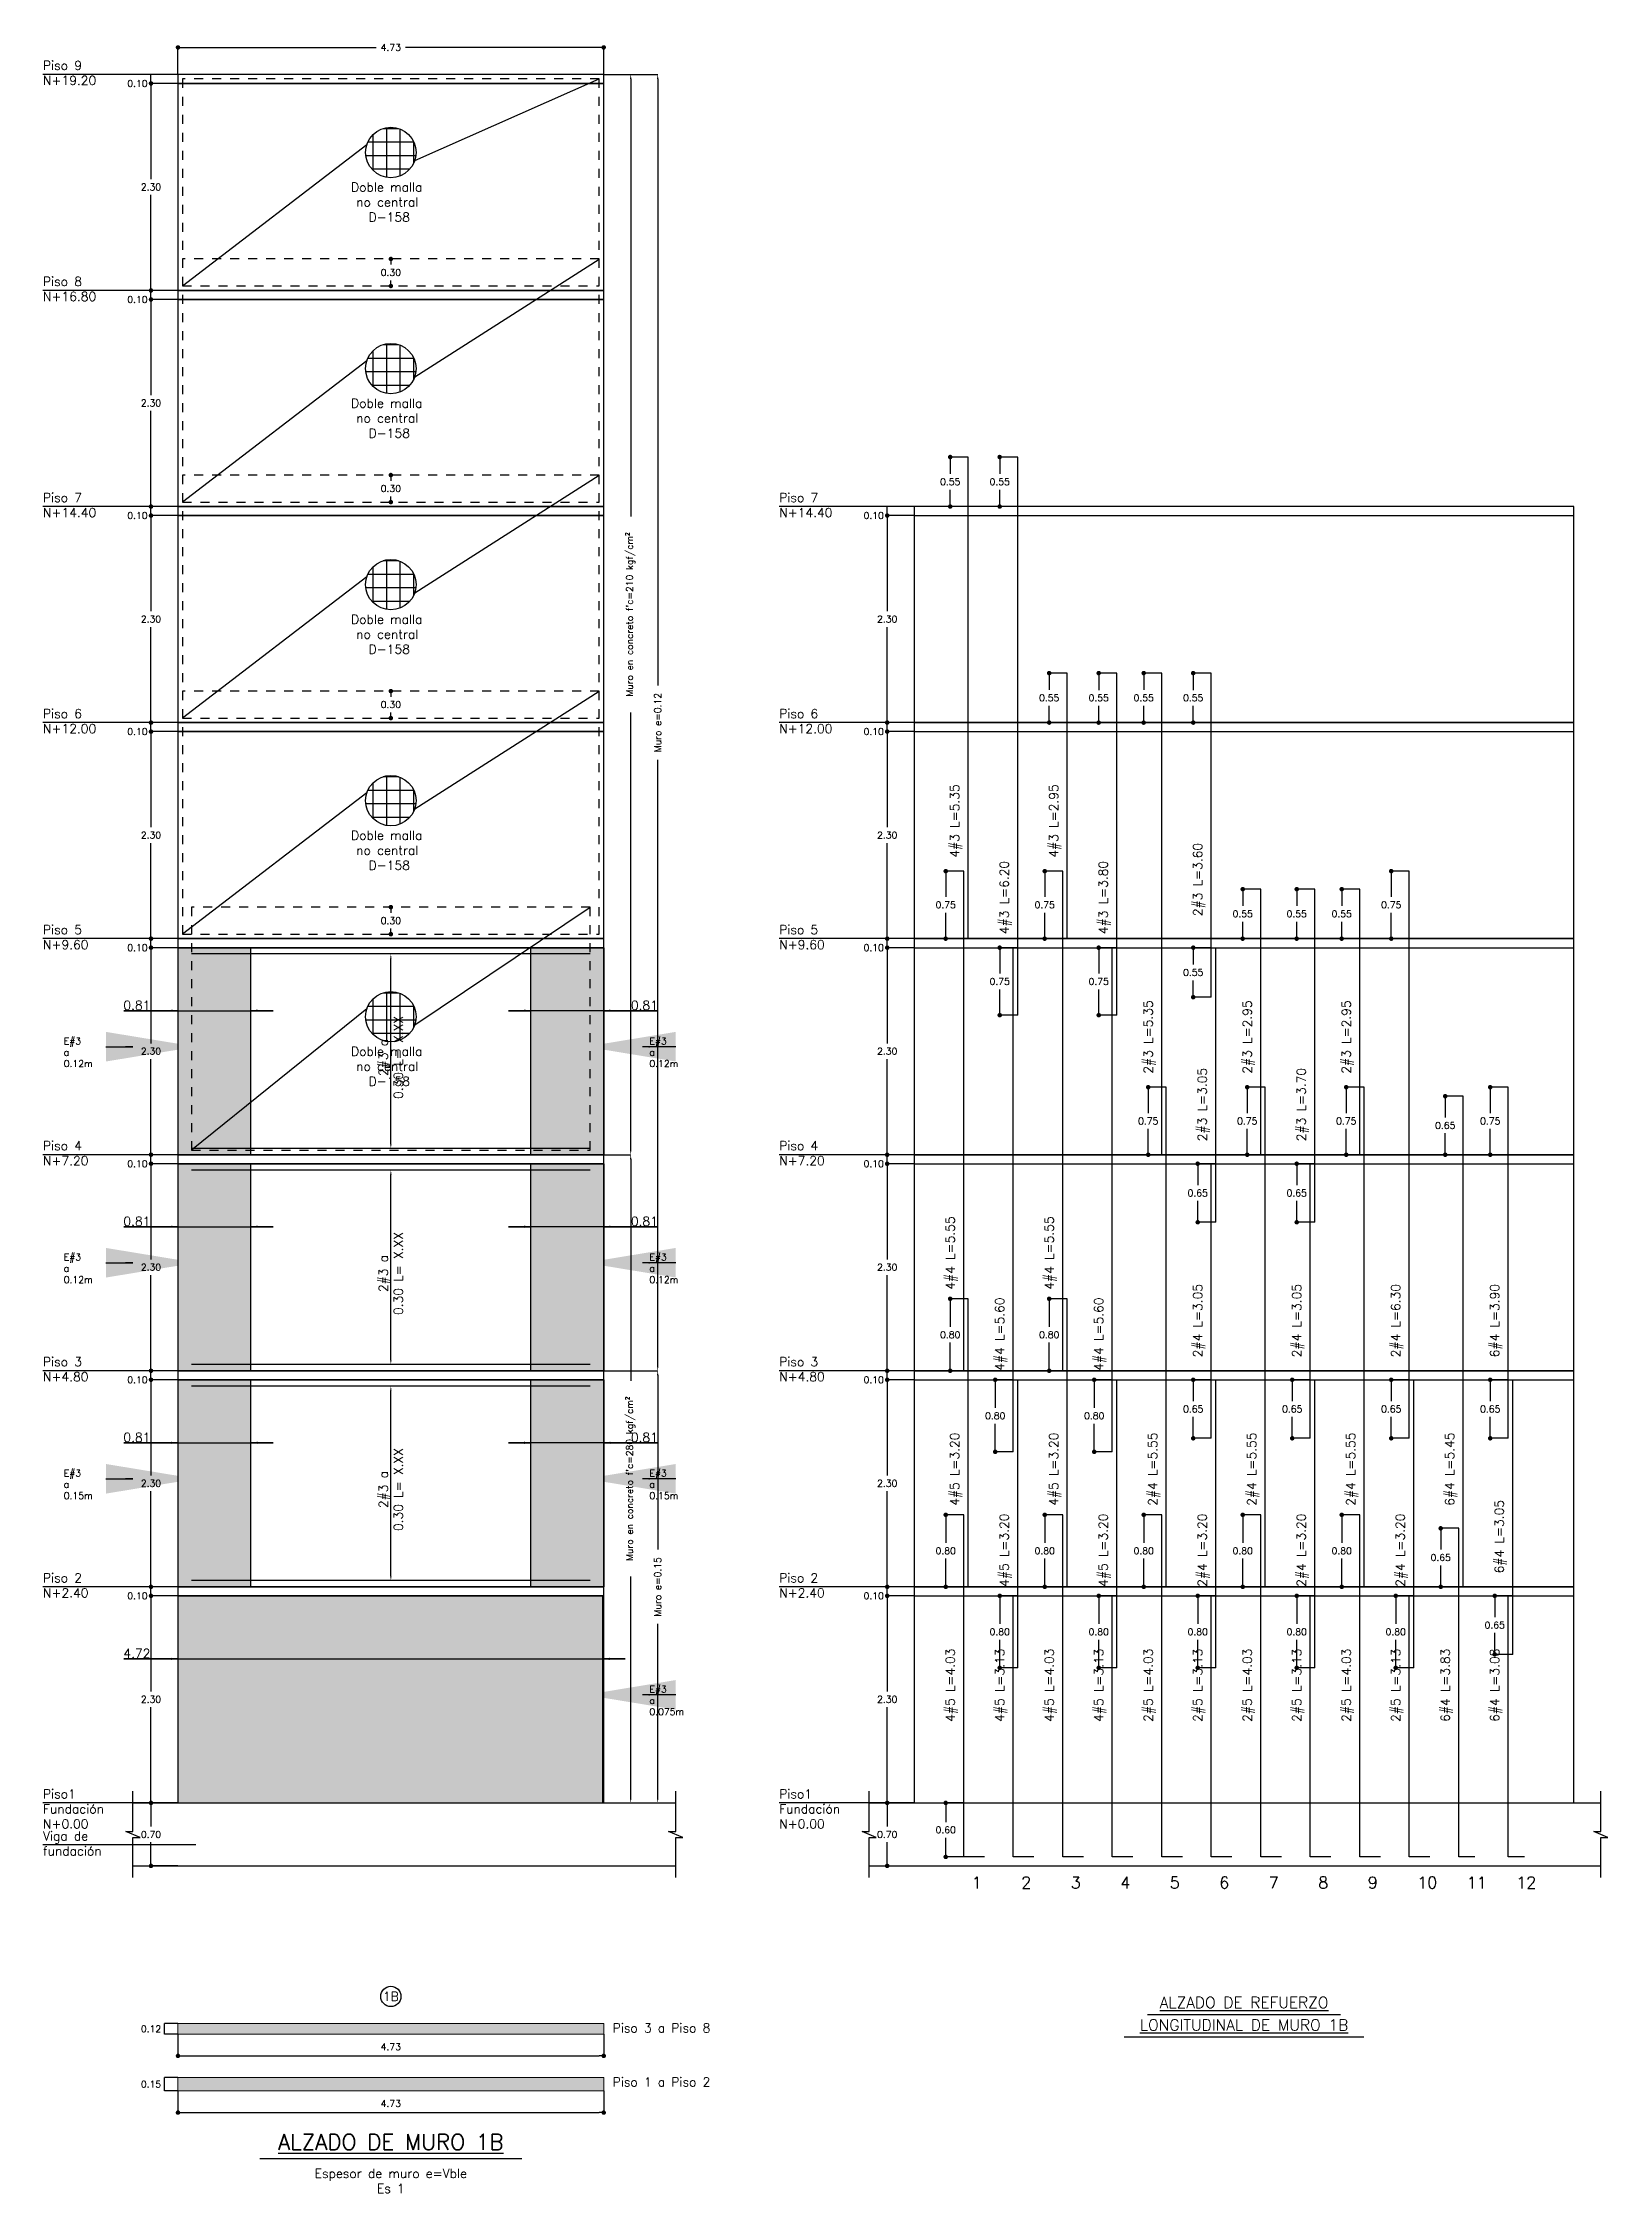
# Model space of a CAD drawing. Header units: millimetres. Extents: x -99999999 to 100000000, y -41 to 20.
# Drawn here: x 13.58 to 30.97, y -4.33 to 19.55 of the extents above; entities that cross this region are included whole.
import ezdxf
from ezdxf import colors
from ezdxf.entities.mleader import LeaderData, LeaderLine
from ezdxf.enums import TextEntityAlignment as Align
from ezdxf.math import Vec2, Vec3

# ---------------------------------------------------------------- set-up
doc = ezdxf.new("R2010")
doc.units = ezdxf.units.MM
doc.header["$LTSCALE"] = 0.01
doc.header["$PDMODE"] = 3
doc.linetypes.add('DASHED2', pattern=[0.375, 0.25, -0.125])
for name, color, linetype in [('FC_BORDES', 4, 'Continuous'), ('FC_COTAS', 1, 'Continuous'), ('FC_ET_VSMM', 3, 'Continuous'), ('FC_HATCH 252', 252, 'Continuous'), ('FC_HATCH MUROS', 253, 'Continuous'), ('FC_LINEA CORTE', 1, 'Continuous'), ('FC_MALLA', 3, 'DASHED2'), ('FC_NUMERO', 11, 'Continuous'), ('FC_R-100', 12, 'Continuous'), ('FC_R-140', 2, 'Continuous'), ('FC_R-200', 5, 'Continuous'), ('FC_R-80', 11, 'Continuous'), ('FC_REFUERZO', 5, 'Continuous')]:
    doc.layers.add(name, color=color, linetype=linetype)
doc.layers.add('FC_MURO CONCRETO', color=7, linetype='Continuous', lineweight=0)
doc.layers.add('FC_TEXTO NO IMPRIMIR', color=252, linetype='Continuous', plot=False)
doc.styles.add('FC_TEXT', font='romans.shx', dxfattribs={"height": 0.002})
doc.styles.add('FC_TEXT1', font='romans.shx')
doc.dimstyles.new('FC_COTAS', dxfattribs={"dimtxt": 0.0015, "dimasz": 0.001, "dimexe": 0, "dimexo": 0, "dimgap": 0.001, "dimtad": 1, "dimtih": 1, "dimtoh": 1, "dimzin": 0, "dimdsep": 46, "dimtxsty": 'FC_TEXT1', "dimblk": 'DOT', "dimcen": 0.09, "dimclrd": 256, "dimclre": 256, "dimclrt": 256, "dimadec": 0, "dimazin": 0, "dimtfac": 1, "dimtix": 1, "dimtmove": 2, "dimatfit": 3, "dimfxl": 1.002, "dimtolj": 1, "dimtzin": 0, "dimlwd": -1, "dimarcsym": 0})
doc.dimstyles.new('FC_COTAS EJES', dxfattribs={"dimtxt": 0.002, "dimasz": 0.0015, "dimexe": 0, "dimexo": 0, "dimgap": 0.001, "dimtad": 1, "dimtih": 1, "dimtoh": 1, "dimzin": 0, "dimdsep": 46, "dimtxsty": 'FC_TEXT1', "dimblk": 'DOT', "dimcen": 0.09, "dimclrd": 256, "dimclre": 256, "dimclrt": 256, "dimadec": 0, "dimazin": 0, "dimtfac": 1, "dimtix": 1, "dimtmove": 2, "dimatfit": 3, "dimfxl": 1.002, "dimtolj": 1, "dimtzin": 0, "dimlwd": -1, "dimarcsym": 0})
pattern_1 = [(0, (0, 0), (0, 0.003), []), (90, (0, 0), (-0.003, 2e-19), [])]

msp = doc.modelspace()

# ---------------------------------------------------------------- texts
at = {"layer": 'FC_R-100', "style": 'FC_TEXT'}
for s, p in [(' 1', (23.81, -0.95)), (' 2', (24.36, -0.95)), (' 3', (24.91, -0.95)), (' 4', (25.46, -0.95)), (' 5', (26.01, -0.95)), (' 6', (26.56, -0.95)), (' 7', (27.11, -0.95)), (' 8', (27.66, -0.95)), (' 9', (28.21, -0.95)), (' 10', (28.76, -0.95)), (' 11', (29.31, -0.95)), (' 12', (29.86, -0.95))]:
    msp.add_text(s, height=0.13, dxfattribs=at).set_placement(p)
at = {"layer": 'FC_R-80', "ltscale": 0.6, "char_height": 0.1, "style": 'FC_TEXT1'}
for s, insert, width, attachment_point in [('Piso 9^M^JN+19.20', (13.58, 19.35), 0.75, 1), ('Piso 8^M^JN+16.80', (13.58, 16.95), 0.75, 1), ('Piso 7^M^JN+14.40', (13.58, 14.55), 0.75, 1), ('Piso 7^M^JN+14.40', (21.76, 14.55), 0.75, 1), ('Piso 6^M^JN+12.00', (13.58, 12.15), 0.75, 1), ('Piso 6^M^JN+12.00', (21.76, 12.15), 0.75, 1), ('Piso 5^M^JN+9.60', (13.58, 9.75), 0.75, 1), ('Piso 5^M^JN+9.60', (21.76, 9.75), 0.75, 1), ('Piso 4^M^JN+7.20', (13.58, 7.35), 0.75, 1), ('Piso 4^M^JN+7.20', (21.76, 7.35), 0.75, 1), ('Piso 3^M^JN+4.80', (13.58, 4.95), 0.75, 1), ('Piso 3^M^JN+4.80', (21.76, 4.95), 0.75, 1), ('Piso 2^M^JN+2.40', (13.58, 2.55), 0.75, 1), ('Piso 2^M^JN+2.40', (21.76, 2.55), 0.75, 1), ('Piso1^M^JFundación ^M^JN+0.00', (13.58, 0.15), 0.75, 1), ('Piso1^M^JFundación ^M^JN+0.00', (21.76, 0.15), 0.75, 1), ('Viga de ^M^Jfundación', (13.58, -0.317), 0.6, 1), ('Piso 3 a Piso 8', (19.91, -2.45), 2, 1), ('Piso 1 a Piso 2', (19.91, -3.05), 2, 1), ('Espesor de muro e=Vble^M^JEs 1', (17.445, -4.2), 2, 5)]:
    msp.add_mtext(s, dxfattribs=dict(at, insert=insert, width=width, attachment_point=attachment_point))
at = {"layer": 'FC_R-80', "ltscale": 0.6, "char_height": 0.1, "rotation": 90, "style": 'FC_TEXT1'}
for s, insert, width, attachment_point in [('4#3 L=5.35', (23.66, 10.5), 1.3, 1), ('4#3 L=2.95', (24.76, 10.5), 1.3, 1), ('2#3 L=3.60', (26.36, 9.85), 1.3, 1), ('4#3 L=6.20', (24.21, 9.65), 1.3, 1), ('4#3 L=3.80', (25.31, 9.65), 1.3, 1), ('2#3 L=5.35', (25.81, 8.1), 1.3, 1), ('2#3 L=2.95', (26.91, 8.1), 1.3, 1), ('2#3 L=2.95', (28.01, 8.1), 1.3, 1), ('2#3 a^M^J0.30 L= X.XX', (17.445, 8.28), 1.2, 5), ('2#3 L=3.05', (26.41, 7.35), 1.3, 1), ('2#3 L=3.70', (27.51, 7.35), 1.3, 1), ('4#4 L=5.55', (23.61, 5.7), 1.3, 1), ('4#4 L=5.55', (24.71, 5.7), 1.3, 1), ('2#3 a^M^J0.30 L= X.XX', (17.445, 5.88), 1.2, 5), ('2#4 L=3.05', (26.36, 4.95), 1.3, 1), ('2#4 L=3.05', (27.46, 4.95), 1.3, 1), ('2#4 L=6.30', (28.56, 4.95), 1.3, 1), ('6#4 L=3.90', (29.66, 4.95), 1.3, 1), ('4#4 L=5.60', (24.16, 4.8), 1.3, 1), ('4#4 L=5.60', (25.26, 4.8), 1.3, 1), ('4#5 L=3.20', (23.66, 3.3), 1.3, 1), ('4#5 L=3.20', (24.76, 3.3), 1.3, 1), ('2#4 L=5.55', (25.86, 3.3), 1.3, 1), ('2#4 L=5.55', (26.96, 3.3), 1.3, 1), ('2#4 L=5.55', (28.06, 3.3), 1.3, 1), ('6#4 L=5.45', (29.16, 3.3), 1.3, 1), ('2#3 a^M^J0.30 L= X.XX', (17.445, 3.48), 1.2, 5), ('6#4 L=3.05', (29.71, 2.55), 1.3, 1), ('4#5 L=3.20', (24.21, 2.4), 1.3, 1), ('4#5 L=3.20', (25.31, 2.4), 1.3, 1), ('2#4 L=3.20', (26.41, 2.4), 1.3, 1), ('2#4 L=3.20', (27.51, 2.4), 1.3, 1), ('2#4 L=3.20', (28.61, 2.4), 1.3, 1), ('4#5 L=4.03', (23.61, 0.9), 1.3, 1), ('4#5 L=3.13', (24.16, 0.9), 1.3, 1), ('4#5 L=4.03', (24.71, 0.9), 1.3, 1), ('4#5 L=3.13', (25.26, 0.9), 1.3, 1), ('2#5 L=4.03', (25.81, 0.9), 1.3, 1), ('2#5 L=3.13', (26.36, 0.9), 1.3, 1), ('2#5 L=4.03', (26.91, 0.9), 1.3, 1), ('2#5 L=3.13', (27.46, 0.9), 1.3, 1), ('2#5 L=4.03', (28.01, 0.9), 1.3, 1), ('2#5 L=3.13', (28.56, 0.9), 1.3, 1), ('6#4 L=3.83', (29.11, 0.9), 1.3, 1), ('6#4 L=3.08', (29.66, 0.9), 1.3, 1)]:
    msp.add_mtext(s, dxfattribs=dict(at, insert=insert, width=width, attachment_point=attachment_point))

# ---------------------------------------------------------------- blocks, each defined once
blk = doc.blocks.new('_Dot')
at = {"color": 0, "linetype": 'ByBlock', "lineweight": -2}
blk.add_line((-0.5, 0), (-1, 0), dxfattribs=at)
at = {"color": 0, "linetype": 'ByBlock', "const_width": 0.5}
blk.add_lwpolyline([(-0.25, 0, 1), (0.25, 0, 1)], format="xyb", close=True, dxfattribs=at)
blk = doc.blocks.new('*D390')
at = {"layer": 'Defpoints', "color": 0, "ltscale": 0.6, "transparency": 16777216}
for p in [(15.08, 0), (14.78, 0), (15.08, -0.7)]:
    blk.add_point(p, dxfattribs=at)
at = {"layer": 'FC_COTAS', "lineweight": -2, "ltscale": 0.6, "transparency": 16777216}
for p, q in [((15.08, 0), (14.78, 0)), ((15.08, -0.7), (14.78, -0.7))]:
    blk.add_line(p, q, dxfattribs=at)
at = {"layer": 'FC_COTAS', "ltscale": 0.6, "transparency": 16777216}
for p, q in [((14.78, -0.05), (14.78, -0.262)), ((14.78, -0.65), (14.78, -0.437))]:
    blk.add_line(p, q, dxfattribs=at)
at = {"layer": 'FC_COTAS', "ltscale": 0.6, "transparency": 16777216, "xscale": 0.05, "yscale": 0.05, "zscale": 0.05}
for p, rotation in [((14.78, 0), 90), ((14.78, -0.7), 270)]:
    blk.add_blockref('_Dot', p, dxfattribs=dict(at, rotation=rotation))
at = {"layer": 'FC_COTAS', "ltscale": 0.6, "transparency": 16777216, "insert": (14.78, -0.35), "char_height": 0.075, "attachment_point": 5, "style": 'FC_TEXT1'}
blk.add_mtext('\\A1;0.70', dxfattribs=at)
blk = doc.blocks.new('*U311')
at = {"layer": 'FC_LINEA CORTE'}
blk.add_lwpolyline([(0, -0.0096), (0, -0.00067), (0.00157, -0.00067), (-0.00157, 0.00067), (0, 0.00067), (0, 0.0096)], dxfattribs=at)
blk = doc.blocks.new('FC_B_Nomenclatura')
at = {"layer": 'FC_NUMERO', "color": 0}
blk.add_circle((0, 0), 0.00225, dxfattribs=at)
at = {"layer": 'FC_NUMERO', "color": 0, "style": 'FC_TEXT1'}
blk.add_attdef('N-NUM', text='', height=0.002, dxfattribs=at).set_placement((0, 0), align=Align.MIDDLE_CENTER)
blk = doc.blocks.new('*D391')
at = {"layer": 'Defpoints', "color": 0, "ltscale": 0.6, "transparency": 16777216}
for p in [(14.93, -2.45), (15.08, -2.45), (15.08, -2.57)]:
    blk.add_point(p, dxfattribs=at)
at = {"layer": 'FC_COTAS', "lineweight": -2, "ltscale": 0.6, "transparency": 16777216}
for p, q in [((15.08, -2.45), (14.93, -2.45)), ((15.08, -2.57), (14.93, -2.57))]:
    blk.add_line(p, q, dxfattribs=at)
at = {"layer": 'FC_COTAS', "ltscale": 0.6, "transparency": 16777216}
blk.add_line((14.93, -2.57), (14.93, -2.45), dxfattribs=at)
at = {"layer": 'FC_COTAS', "ltscale": 0.6, "transparency": 16777216, "insert": (14.78, -2.51), "char_height": 0.075, "attachment_point": 5, "style": 'FC_TEXT1'}
blk.add_mtext('\\A1;0.12', dxfattribs=at)
blk = doc.blocks.new('*D392')
at = {"layer": 'Defpoints', "color": 0, "ltscale": 0.6, "transparency": 16777216}
for p in [(15.08, -2.57), (19.81, -2.57), (19.81, -2.81)]:
    blk.add_point(p, dxfattribs=at)
at = {"layer": 'FC_COTAS', "lineweight": -2, "ltscale": 0.6, "transparency": 16777216}
for p, q in [((15.08, -2.57), (15.08, -2.81)), ((19.81, -2.57), (19.81, -2.81))]:
    blk.add_line(p, q, dxfattribs=at)
at = {"layer": 'FC_COTAS', "ltscale": 0.6, "transparency": 16777216}
blk.add_line((15.13, -2.81), (19.76, -2.81), dxfattribs=at)
at = {"layer": 'FC_COTAS', "ltscale": 0.6, "transparency": 16777216, "xscale": 0.05, "yscale": 0.05, "zscale": 0.05, "rotation": 180}
blk.add_blockref('_Dot', (15.08, -2.81), dxfattribs=at)
at = {"layer": 'FC_COTAS', "ltscale": 0.6, "transparency": 16777216, "xscale": 0.05, "yscale": 0.05, "zscale": 0.05}
blk.add_blockref('_Dot', (19.81, -2.81), dxfattribs=at)
at = {"layer": 'FC_COTAS', "ltscale": 0.6, "transparency": 16777216, "insert": (17.445, -2.71), "char_height": 0.075, "attachment_point": 5, "style": 'FC_TEXT1'}
blk.add_mtext('\\A1;4.73', dxfattribs=at)
blk = doc.blocks.new('*D393')
at = {"layer": 'Defpoints', "color": 0, "ltscale": 0.6, "transparency": 16777216}
for p in [(14.93, -3.05), (15.08, -3.05), (15.08, -3.2)]:
    blk.add_point(p, dxfattribs=at)
at = {"layer": 'FC_COTAS', "lineweight": -2, "ltscale": 0.6, "transparency": 16777216}
for p, q in [((15.08, -3.05), (14.93, -3.05)), ((15.08, -3.2), (14.93, -3.2))]:
    blk.add_line(p, q, dxfattribs=at)
at = {"layer": 'FC_COTAS', "ltscale": 0.6, "transparency": 16777216}
blk.add_line((14.93, -3.2), (14.93, -3.05), dxfattribs=at)
at = {"layer": 'FC_COTAS', "ltscale": 0.6, "transparency": 16777216, "insert": (14.78, -3.125), "char_height": 0.075, "attachment_point": 5, "style": 'FC_TEXT1'}
blk.add_mtext('\\A1;0.15', dxfattribs=at)
blk = doc.blocks.new('*D394')
at = {"layer": 'Defpoints', "color": 0, "ltscale": 0.6, "transparency": 16777216}
for p in [(15.08, -3.2), (19.81, -3.2), (19.81, -3.44)]:
    blk.add_point(p, dxfattribs=at)
at = {"layer": 'FC_COTAS', "lineweight": -2, "ltscale": 0.6, "transparency": 16777216}
for p, q in [((15.08, -3.2), (15.08, -3.44)), ((19.81, -3.2), (19.81, -3.44))]:
    blk.add_line(p, q, dxfattribs=at)
at = {"layer": 'FC_COTAS', "ltscale": 0.6, "transparency": 16777216}
blk.add_line((15.13, -3.44), (19.76, -3.44), dxfattribs=at)
at = {"layer": 'FC_COTAS', "ltscale": 0.6, "transparency": 16777216, "xscale": 0.05, "yscale": 0.05, "zscale": 0.05, "rotation": 180}
blk.add_blockref('_Dot', (15.08, -3.44), dxfattribs=at)
at = {"layer": 'FC_COTAS', "ltscale": 0.6, "transparency": 16777216, "xscale": 0.05, "yscale": 0.05, "zscale": 0.05}
blk.add_blockref('_Dot', (19.81, -3.44), dxfattribs=at)
at = {"layer": 'FC_COTAS', "ltscale": 0.6, "transparency": 16777216, "insert": (17.445, -3.34), "char_height": 0.075, "attachment_point": 5, "style": 'FC_TEXT1'}
blk.add_mtext('\\A1;4.73', dxfattribs=at)
blk = doc.blocks.new('*U300')
at = {"layer": 'FC_R-200', "color": 4, "ltscale": 1.5}
blk.add_lwpolyline([(-0.0291, 0), (0.0291, 0)], dxfattribs=at)
at = {"layer": 'FC_R-200', "ltscale": 1.5, "style": 'FC_TEXT1'}
blk.add_attdef('%%UTÍTULO', text='', height=0.0035, dxfattribs=at).set_placement((0, 0.00366), align=Align.MIDDLE_CENTER)
at = {"layer": 'FC_R-80', "ltscale": 1.5, "style": 'FC_TEXT1'}
blk.add_attdef('ESCALA', text='', height=0.002, dxfattribs=at).set_placement((-0.02857, -0.0017), align=Align.MIDDLE_LEFT)
blk = doc.blocks.new('*D395')
at = {"layer": 'Defpoints', "color": 0, "ltscale": 0.6, "transparency": 16777216}
for p in [(14.78, 2.3), (15.08, 2.3), (15.08, 0)]:
    blk.add_point(p, dxfattribs=at)
at = {"layer": 'FC_COTAS', "lineweight": -2, "ltscale": 0.6, "transparency": 16777216}
for p, q in [((15.08, 2.3), (14.78, 2.3)), ((15.08, 0), (14.78, 0))]:
    blk.add_line(p, q, dxfattribs=at)
at = {"layer": 'FC_COTAS', "ltscale": 0.6, "transparency": 16777216}
for p, q in [((14.78, 2.25), (14.78, 1.237)), ((14.78, 0.05), (14.78, 1.062))]:
    blk.add_line(p, q, dxfattribs=at)
at = {"layer": 'FC_COTAS', "ltscale": 0.6, "transparency": 16777216, "xscale": 0.05, "yscale": 0.05, "zscale": 0.05}
for p, rotation in [((14.78, 2.3), 90), ((14.78, 0), 270)]:
    blk.add_blockref('_Dot', p, dxfattribs=dict(at, rotation=rotation))
at = {"layer": 'FC_COTAS', "ltscale": 0.6, "transparency": 16777216, "insert": (14.78, 1.15), "char_height": 0.075, "attachment_point": 5, "style": 'FC_TEXT1'}
blk.add_mtext('\\A1;2.30', dxfattribs=at)
blk = doc.blocks.new('*D396')
at = {"layer": 'Defpoints', "color": 0, "ltscale": 0.6, "transparency": 16777216}
for p in [(14.78, 2.4), (15.08, 2.4), (15.08, 2.3)]:
    blk.add_point(p, dxfattribs=at)
at = {"layer": 'FC_COTAS', "lineweight": -2, "ltscale": 0.6, "transparency": 16777216}
for p, q in [((15.08, 2.4), (14.78, 2.4)), ((15.08, 2.3), (14.78, 2.3))]:
    blk.add_line(p, q, dxfattribs=at)
at = {"layer": 'FC_COTAS', "ltscale": 0.6, "transparency": 16777216}
blk.add_line((14.78, 2.3), (14.78, 2.4), dxfattribs=at)
at = {"layer": 'FC_COTAS', "ltscale": 0.6, "transparency": 16777216, "insert": (14.63, 2.3), "char_height": 0.075, "attachment_point": 5, "style": 'FC_TEXT1'}
blk.add_mtext('\\A1;0.10', dxfattribs=at)
blk = doc.blocks.new('*D398')
at = {"layer": 'Defpoints', "color": 0, "ltscale": 0.6, "transparency": 16777216}
for p in [(14.78, 4.7), (15.08, 4.7), (15.08, 2.4)]:
    blk.add_point(p, dxfattribs=at)
at = {"layer": 'FC_COTAS', "lineweight": -2, "ltscale": 0.6, "transparency": 16777216}
for p, q in [((15.08, 4.7), (14.78, 4.7)), ((15.08, 2.4), (14.78, 2.4))]:
    blk.add_line(p, q, dxfattribs=at)
at = {"layer": 'FC_COTAS', "ltscale": 0.6, "transparency": 16777216}
for p, q in [((14.78, 4.65), (14.78, 3.637)), ((14.78, 2.45), (14.78, 3.462))]:
    blk.add_line(p, q, dxfattribs=at)
at = {"layer": 'FC_COTAS', "ltscale": 0.6, "transparency": 16777216, "xscale": 0.05, "yscale": 0.05, "zscale": 0.05}
for p, rotation in [((14.78, 4.7), 90), ((14.78, 2.4), 270)]:
    blk.add_blockref('_Dot', p, dxfattribs=dict(at, rotation=rotation))
at = {"layer": 'FC_COTAS', "ltscale": 0.6, "transparency": 16777216, "insert": (14.78, 3.55), "char_height": 0.075, "attachment_point": 5, "style": 'FC_TEXT1'}
blk.add_mtext('\\A1;2.30', dxfattribs=at)
blk = doc.blocks.new('*D399')
at = {"layer": 'Defpoints', "color": 0, "ltscale": 0.6, "transparency": 16777216}
for p in [(14.78, 4.8), (15.08, 4.8), (15.08, 4.7)]:
    blk.add_point(p, dxfattribs=at)
at = {"layer": 'FC_COTAS', "lineweight": -2, "ltscale": 0.6, "transparency": 16777216}
for p, q in [((15.08, 4.8), (14.78, 4.8)), ((15.08, 4.7), (14.78, 4.7))]:
    blk.add_line(p, q, dxfattribs=at)
at = {"layer": 'FC_COTAS', "ltscale": 0.6, "transparency": 16777216}
blk.add_line((14.78, 4.7), (14.78, 4.8), dxfattribs=at)
at = {"layer": 'FC_COTAS', "ltscale": 0.6, "transparency": 16777216, "insert": (14.63, 4.7), "char_height": 0.075, "attachment_point": 5, "style": 'FC_TEXT1'}
blk.add_mtext('\\A1;0.10', dxfattribs=at)
blk = doc.blocks.new('*U402')
at = {"color": 0}
blk.add_line((5.957, 0), (0.05, 0), dxfattribs=at)
blk = doc.blocks.new('*D403')
at = {"layer": 'Defpoints', "color": 0, "ltscale": 0.6, "transparency": 16777216}
for p in [(17.445, 4.63), (17.445, 4.63), (17.445, 2.47)]:
    blk.add_point(p, dxfattribs=at)
at = {"layer": 'FC_COTAS', "ltscale": 0.6, "transparency": 16777216}
blk.add_line((17.445, 2.52), (17.445, 4.58), dxfattribs=at)
for points in [[(17.437, 4.58), (17.453, 4.58), (17.445, 4.63)], [(17.437, 2.52), (17.453, 2.52), (17.445, 2.47)]]:
    blk.add_solid(points, dxfattribs=at)
blk = doc.blocks.new('*D404')
at = {"layer": 'Defpoints', "color": 0, "ltscale": 0.6, "transparency": 16777216}
for p in [(14.78, 7.1), (15.08, 7.1), (15.08, 4.8)]:
    blk.add_point(p, dxfattribs=at)
at = {"layer": 'FC_COTAS', "lineweight": -2, "ltscale": 0.6, "transparency": 16777216}
for p, q in [((15.08, 7.1), (14.78, 7.1)), ((15.08, 4.8), (14.78, 4.8))]:
    blk.add_line(p, q, dxfattribs=at)
at = {"layer": 'FC_COTAS', "ltscale": 0.6, "transparency": 16777216}
for p, q in [((14.78, 7.05), (14.78, 6.037)), ((14.78, 4.85), (14.78, 5.862))]:
    blk.add_line(p, q, dxfattribs=at)
at = {"layer": 'FC_COTAS', "ltscale": 0.6, "transparency": 16777216, "xscale": 0.05, "yscale": 0.05, "zscale": 0.05}
for p, rotation in [((14.78, 7.1), 90), ((14.78, 4.8), 270)]:
    blk.add_blockref('_Dot', p, dxfattribs=dict(at, rotation=rotation))
at = {"layer": 'FC_COTAS', "ltscale": 0.6, "transparency": 16777216, "insert": (14.78, 5.95), "char_height": 0.075, "attachment_point": 5, "style": 'FC_TEXT1'}
blk.add_mtext('\\A1;2.30', dxfattribs=at)
blk = doc.blocks.new('*D405')
at = {"layer": 'Defpoints', "color": 0, "ltscale": 0.6, "transparency": 16777216}
for p in [(14.78, 7.2), (15.08, 7.2), (15.08, 7.1)]:
    blk.add_point(p, dxfattribs=at)
at = {"layer": 'FC_COTAS', "lineweight": -2, "ltscale": 0.6, "transparency": 16777216}
for p, q in [((15.08, 7.2), (14.78, 7.2)), ((15.08, 7.1), (14.78, 7.1))]:
    blk.add_line(p, q, dxfattribs=at)
at = {"layer": 'FC_COTAS', "ltscale": 0.6, "transparency": 16777216}
blk.add_line((14.78, 7.1), (14.78, 7.2), dxfattribs=at)
at = {"layer": 'FC_COTAS', "ltscale": 0.6, "transparency": 16777216, "insert": (14.63, 7.1), "char_height": 0.075, "attachment_point": 5, "style": 'FC_TEXT1'}
blk.add_mtext('\\A1;0.10', dxfattribs=at)
blk = doc.blocks.new('*D406')
at = {"layer": 'Defpoints', "color": 0, "ltscale": 0.6, "transparency": 16777216}
for p in [(17.445, 7.03), (17.445, 7.03), (17.445, 4.87)]:
    blk.add_point(p, dxfattribs=at)
at = {"layer": 'FC_COTAS', "ltscale": 0.6, "transparency": 16777216}
blk.add_line((17.445, 4.92), (17.445, 6.98), dxfattribs=at)
for points in [[(17.437, 6.98), (17.453, 6.98), (17.445, 7.03)], [(17.437, 4.92), (17.453, 4.92), (17.445, 4.87)]]:
    blk.add_solid(points, dxfattribs=at)
blk = doc.blocks.new('*D407')
at = {"layer": 'Defpoints', "color": 0, "ltscale": 0.6, "transparency": 16777216}
for p in [(14.78, 9.5), (15.08, 9.5), (15.08, 7.2)]:
    blk.add_point(p, dxfattribs=at)
at = {"layer": 'FC_COTAS', "lineweight": -2, "ltscale": 0.6, "transparency": 16777216}
for p, q in [((15.08, 9.5), (14.78, 9.5)), ((15.08, 7.2), (14.78, 7.2))]:
    blk.add_line(p, q, dxfattribs=at)
at = {"layer": 'FC_COTAS', "ltscale": 0.6, "transparency": 16777216}
for p, q in [((14.78, 9.45), (14.78, 8.437)), ((14.78, 7.25), (14.78, 8.262))]:
    blk.add_line(p, q, dxfattribs=at)
at = {"layer": 'FC_COTAS', "ltscale": 0.6, "transparency": 16777216, "xscale": 0.05, "yscale": 0.05, "zscale": 0.05}
for p, rotation in [((14.78, 9.5), 90), ((14.78, 7.2), 270)]:
    blk.add_blockref('_Dot', p, dxfattribs=dict(at, rotation=rotation))
at = {"layer": 'FC_COTAS', "ltscale": 0.6, "transparency": 16777216, "insert": (14.78, 8.35), "char_height": 0.075, "attachment_point": 5, "style": 'FC_TEXT1'}
blk.add_mtext('\\A1;2.30', dxfattribs=at)
blk = doc.blocks.new('*D408')
at = {"layer": 'Defpoints', "color": 0, "ltscale": 0.6, "transparency": 16777216}
for p in [(14.78, 9.6), (15.08, 9.6), (15.08, 9.5)]:
    blk.add_point(p, dxfattribs=at)
at = {"layer": 'FC_COTAS', "lineweight": -2, "ltscale": 0.6, "transparency": 16777216}
for p, q in [((15.08, 9.6), (14.78, 9.6)), ((15.08, 9.5), (14.78, 9.5))]:
    blk.add_line(p, q, dxfattribs=at)
at = {"layer": 'FC_COTAS', "ltscale": 0.6, "transparency": 16777216}
blk.add_line((14.78, 9.5), (14.78, 9.6), dxfattribs=at)
at = {"layer": 'FC_COTAS', "ltscale": 0.6, "transparency": 16777216, "insert": (14.63, 9.5), "char_height": 0.075, "attachment_point": 5, "style": 'FC_TEXT1'}
blk.add_mtext('\\A1;0.10', dxfattribs=at)
blk = doc.blocks.new('*D409')
at = {"layer": 'Defpoints', "color": 0, "ltscale": 0.6, "transparency": 16777216}
for p in [(17.445, 9.95), (17.445, 9.95), (17.445, 9.65)]:
    blk.add_point(p, dxfattribs=at)
at = {"layer": 'FC_COTAS', "ltscale": 0.6, "transparency": 16777216}
for p, q in [((17.445, 9.9), (17.445, 9.8875)), ((17.445, 9.7), (17.445, 9.7125))]:
    blk.add_line(p, q, dxfattribs=at)
at = {"layer": 'FC_COTAS', "ltscale": 0.6, "transparency": 16777216, "xscale": 0.05, "yscale": 0.05, "zscale": 0.05}
for p, rotation in [((17.445, 9.95), 90), ((17.445, 9.65), 270)]:
    blk.add_blockref('_Dot', p, dxfattribs=dict(at, rotation=rotation))
at = {"layer": 'FC_COTAS', "ltscale": 0.6, "transparency": 16777216, "insert": (17.445, 9.8), "char_height": 0.075, "attachment_point": 5, "style": 'FC_TEXT1'}
blk.add_mtext('\\A1;0.30', dxfattribs=at)
blk = doc.blocks.new('*U410')
at = {"layer": 'FC_REFUERZO', "ltscale": 0.9}
h = blk.add_hatch(dxfattribs=at)
h.set_pattern_fill('_USER', color=256, scale=0.003, double=1, pattern_type=0)
h.set_pattern_definition(pattern_1)
edge = h.paths.add_edge_path()
edge.add_arc((0, 0), 0.0056, 0, 360)
at = {"layer": 'FC_BORDES'}
blk.add_circle((0, 0), 0.0056, dxfattribs=at)
at = {"layer": 'FC_LINEA CORTE'}
for points in [[(0.0053, -0.00181), (0.0443, 0.02433)], [(-0.00533, 0.00172), (-0.0443, -0.02967)]]:
    blk.add_lwpolyline(points, dxfattribs=at)
at = {"layer": 'FC_R-80', "ltscale": 0.9, "style": 'FC_TEXT1'}
for tag, p in [('Malla_001', (-0.00351, -0.0087)), ('Malla_002', (-0.00494, -0.01203))]:
    blk.add_attdef(tag, p, '', height=0.002, dxfattribs=at)
blk = doc.blocks.new('*D411')
at = {"layer": 'Defpoints', "color": 0, "ltscale": 0.6, "transparency": 16777216}
for p in [(17.445, 9.43), (17.445, 9.43), (17.445, 7.27)]:
    blk.add_point(p, dxfattribs=at)
at = {"layer": 'FC_COTAS', "ltscale": 0.6, "transparency": 16777216}
blk.add_line((17.445, 7.32), (17.445, 9.38), dxfattribs=at)
for points in [[(17.437, 9.38), (17.453, 9.38), (17.445, 9.43)], [(17.437, 7.32), (17.453, 7.32), (17.445, 7.27)]]:
    blk.add_solid(points, dxfattribs=at)
blk = doc.blocks.new('*D412')
at = {"layer": 'Defpoints', "color": 0, "ltscale": 0.6, "transparency": 16777216}
for p in [(14.78, 11.9), (15.08, 11.9), (15.08, 9.6)]:
    blk.add_point(p, dxfattribs=at)
at = {"layer": 'FC_COTAS', "lineweight": -2, "ltscale": 0.6, "transparency": 16777216}
for p, q in [((15.08, 11.9), (14.78, 11.9)), ((15.08, 9.6), (14.78, 9.6))]:
    blk.add_line(p, q, dxfattribs=at)
at = {"layer": 'FC_COTAS', "ltscale": 0.6, "transparency": 16777216}
for p, q in [((14.78, 11.85), (14.78, 10.837)), ((14.78, 9.65), (14.78, 10.662))]:
    blk.add_line(p, q, dxfattribs=at)
at = {"layer": 'FC_COTAS', "ltscale": 0.6, "transparency": 16777216, "xscale": 0.05, "yscale": 0.05, "zscale": 0.05}
for p, rotation in [((14.78, 11.9), 90), ((14.78, 9.6), 270)]:
    blk.add_blockref('_Dot', p, dxfattribs=dict(at, rotation=rotation))
at = {"layer": 'FC_COTAS', "ltscale": 0.6, "transparency": 16777216, "insert": (14.78, 10.75), "char_height": 0.075, "attachment_point": 5, "style": 'FC_TEXT1'}
blk.add_mtext('\\A1;2.30', dxfattribs=at)
blk = doc.blocks.new('*D413')
at = {"layer": 'Defpoints', "color": 0, "ltscale": 0.6, "transparency": 16777216}
for p in [(14.78, 12), (15.08, 12), (15.08, 11.9)]:
    blk.add_point(p, dxfattribs=at)
at = {"layer": 'FC_COTAS', "lineweight": -2, "ltscale": 0.6, "transparency": 16777216}
for p, q in [((15.08, 12), (14.78, 12)), ((15.08, 11.9), (14.78, 11.9))]:
    blk.add_line(p, q, dxfattribs=at)
at = {"layer": 'FC_COTAS', "ltscale": 0.6, "transparency": 16777216}
blk.add_line((14.78, 11.9), (14.78, 12), dxfattribs=at)
at = {"layer": 'FC_COTAS', "ltscale": 0.6, "transparency": 16777216, "insert": (14.63, 11.9), "char_height": 0.075, "attachment_point": 5, "style": 'FC_TEXT1'}
blk.add_mtext('\\A1;0.10', dxfattribs=at)
blk = doc.blocks.new('*D414')
at = {"layer": 'Defpoints', "color": 0, "ltscale": 0.6, "transparency": 16777216}
for p in [(17.445, 12.35), (17.445, 12.35), (17.445, 12.05)]:
    blk.add_point(p, dxfattribs=at)
at = {"layer": 'FC_COTAS', "ltscale": 0.6, "transparency": 16777216}
for p, q in [((17.445, 12.3), (17.445, 12.2875)), ((17.445, 12.1), (17.445, 12.1125))]:
    blk.add_line(p, q, dxfattribs=at)
at = {"layer": 'FC_COTAS', "ltscale": 0.6, "transparency": 16777216, "xscale": 0.05, "yscale": 0.05, "zscale": 0.05}
for p, rotation in [((17.445, 12.35), 90), ((17.445, 12.05), 270)]:
    blk.add_blockref('_Dot', p, dxfattribs=dict(at, rotation=rotation))
at = {"layer": 'FC_COTAS', "ltscale": 0.6, "transparency": 16777216, "insert": (17.445, 12.2), "char_height": 0.075, "attachment_point": 5, "style": 'FC_TEXT1'}
blk.add_mtext('\\A1;0.30', dxfattribs=at)
blk = doc.blocks.new('*U415')
at = {"layer": 'FC_REFUERZO', "ltscale": 0.9}
h = blk.add_hatch(dxfattribs=at)
h.set_pattern_fill('_USER', color=256, scale=0.003, double=1, pattern_type=0)
h.set_pattern_definition(pattern_1)
edge = h.paths.add_edge_path()
edge.add_arc((0, 0), 0.0056, 0, 360)
at = {"layer": 'FC_BORDES'}
blk.add_circle((0, 0), 0.0056, dxfattribs=at)
at = {"layer": 'FC_LINEA CORTE'}
for points in [[(0.0053, -0.00181), (0.0463, 0.02433)], [(-0.00533, 0.00172), (-0.0463, -0.02967)]]:
    blk.add_lwpolyline(points, dxfattribs=at)
at = {"layer": 'FC_R-80', "ltscale": 0.9, "style": 'FC_TEXT1'}
for tag, p in [('Malla_001', (-0.00351, -0.0087)), ('Malla_002', (-0.00494, -0.01203))]:
    blk.add_attdef(tag, p, '', height=0.002, dxfattribs=at)
blk = doc.blocks.new('*D416')
at = {"layer": 'Defpoints', "color": 0, "ltscale": 0.6, "transparency": 16777216}
for p in [(14.78, 14.3), (15.08, 14.3), (15.08, 12)]:
    blk.add_point(p, dxfattribs=at)
at = {"layer": 'FC_COTAS', "lineweight": -2, "ltscale": 0.6, "transparency": 16777216}
for p, q in [((15.08, 14.3), (14.78, 14.3)), ((15.08, 12), (14.78, 12))]:
    blk.add_line(p, q, dxfattribs=at)
at = {"layer": 'FC_COTAS', "ltscale": 0.6, "transparency": 16777216}
for p, q in [((14.78, 14.25), (14.78, 13.237)), ((14.78, 12.05), (14.78, 13.062))]:
    blk.add_line(p, q, dxfattribs=at)
at = {"layer": 'FC_COTAS', "ltscale": 0.6, "transparency": 16777216, "xscale": 0.05, "yscale": 0.05, "zscale": 0.05}
for p, rotation in [((14.78, 14.3), 90), ((14.78, 12), 270)]:
    blk.add_blockref('_Dot', p, dxfattribs=dict(at, rotation=rotation))
at = {"layer": 'FC_COTAS', "ltscale": 0.6, "transparency": 16777216, "insert": (14.78, 13.15), "char_height": 0.075, "attachment_point": 5, "style": 'FC_TEXT1'}
blk.add_mtext('\\A1;2.30', dxfattribs=at)
blk = doc.blocks.new('*D417')
at = {"layer": 'Defpoints', "color": 0, "ltscale": 0.6, "transparency": 16777216}
for p in [(14.78, 14.4), (15.08, 14.4), (15.08, 14.3)]:
    blk.add_point(p, dxfattribs=at)
at = {"layer": 'FC_COTAS', "lineweight": -2, "ltscale": 0.6, "transparency": 16777216}
for p, q in [((15.08, 14.4), (14.78, 14.4)), ((15.08, 14.3), (14.78, 14.3))]:
    blk.add_line(p, q, dxfattribs=at)
at = {"layer": 'FC_COTAS', "ltscale": 0.6, "transparency": 16777216}
blk.add_line((14.78, 14.3), (14.78, 14.4), dxfattribs=at)
at = {"layer": 'FC_COTAS', "ltscale": 0.6, "transparency": 16777216, "insert": (14.63, 14.3), "char_height": 0.075, "attachment_point": 5, "style": 'FC_TEXT1'}
blk.add_mtext('\\A1;0.10', dxfattribs=at)
blk = doc.blocks.new('*D418')
at = {"layer": 'Defpoints', "color": 0, "ltscale": 0.6, "transparency": 16777216}
for p in [(17.445, 14.75), (17.445, 14.75), (17.445, 14.45)]:
    blk.add_point(p, dxfattribs=at)
at = {"layer": 'FC_COTAS', "ltscale": 0.6, "transparency": 16777216}
for p, q in [((17.445, 14.7), (17.445, 14.6875)), ((17.445, 14.5), (17.445, 14.5125))]:
    blk.add_line(p, q, dxfattribs=at)
at = {"layer": 'FC_COTAS', "ltscale": 0.6, "transparency": 16777216, "xscale": 0.05, "yscale": 0.05, "zscale": 0.05}
for p, rotation in [((17.445, 14.75), 90), ((17.445, 14.45), 270)]:
    blk.add_blockref('_Dot', p, dxfattribs=dict(at, rotation=rotation))
at = {"layer": 'FC_COTAS', "ltscale": 0.6, "transparency": 16777216, "insert": (17.445, 14.6), "char_height": 0.075, "attachment_point": 5, "style": 'FC_TEXT1'}
blk.add_mtext('\\A1;0.30', dxfattribs=at)
blk = doc.blocks.new('*D419')
at = {"layer": 'Defpoints', "color": 0, "ltscale": 0.6, "transparency": 16777216}
for p in [(14.78, 16.7), (15.08, 16.7), (15.08, 14.4)]:
    blk.add_point(p, dxfattribs=at)
at = {"layer": 'FC_COTAS', "lineweight": -2, "ltscale": 0.6, "transparency": 16777216}
for p, q in [((15.08, 16.7), (14.78, 16.7)), ((15.08, 14.4), (14.78, 14.4))]:
    blk.add_line(p, q, dxfattribs=at)
at = {"layer": 'FC_COTAS', "ltscale": 0.6, "transparency": 16777216}
for p, q in [((14.78, 16.65), (14.78, 15.637)), ((14.78, 14.45), (14.78, 15.462))]:
    blk.add_line(p, q, dxfattribs=at)
at = {"layer": 'FC_COTAS', "ltscale": 0.6, "transparency": 16777216, "xscale": 0.05, "yscale": 0.05, "zscale": 0.05}
for p, rotation in [((14.78, 16.7), 90), ((14.78, 14.4), 270)]:
    blk.add_blockref('_Dot', p, dxfattribs=dict(at, rotation=rotation))
at = {"layer": 'FC_COTAS', "ltscale": 0.6, "transparency": 16777216, "insert": (14.78, 15.55), "char_height": 0.075, "attachment_point": 5, "style": 'FC_TEXT1'}
blk.add_mtext('\\A1;2.30', dxfattribs=at)
blk = doc.blocks.new('*D420')
at = {"layer": 'Defpoints', "color": 0, "ltscale": 0.6, "transparency": 16777216}
for p in [(14.78, 16.8), (15.08, 16.8), (15.08, 16.7)]:
    blk.add_point(p, dxfattribs=at)
at = {"layer": 'FC_COTAS', "lineweight": -2, "ltscale": 0.6, "transparency": 16777216}
for p, q in [((15.08, 16.8), (14.78, 16.8)), ((15.08, 16.7), (14.78, 16.7))]:
    blk.add_line(p, q, dxfattribs=at)
at = {"layer": 'FC_COTAS', "ltscale": 0.6, "transparency": 16777216}
blk.add_line((14.78, 16.7), (14.78, 16.8), dxfattribs=at)
at = {"layer": 'FC_COTAS', "ltscale": 0.6, "transparency": 16777216, "insert": (14.63, 16.7), "char_height": 0.075, "attachment_point": 5, "style": 'FC_TEXT1'}
blk.add_mtext('\\A1;0.10', dxfattribs=at)
blk = doc.blocks.new('*D421')
at = {"layer": 'Defpoints', "color": 0, "ltscale": 0.6, "transparency": 16777216}
for p in [(17.445, 17.15), (17.445, 17.15), (17.445, 16.85)]:
    blk.add_point(p, dxfattribs=at)
at = {"layer": 'FC_COTAS', "ltscale": 0.6, "transparency": 16777216}
for p, q in [((17.445, 17.1), (17.445, 17.0875)), ((17.445, 16.9), (17.445, 16.9125))]:
    blk.add_line(p, q, dxfattribs=at)
at = {"layer": 'FC_COTAS', "ltscale": 0.6, "transparency": 16777216, "xscale": 0.05, "yscale": 0.05, "zscale": 0.05}
for p, rotation in [((17.445, 17.15), 90), ((17.445, 16.85), 270)]:
    blk.add_blockref('_Dot', p, dxfattribs=dict(at, rotation=rotation))
at = {"layer": 'FC_COTAS', "ltscale": 0.6, "transparency": 16777216, "insert": (17.445, 17), "char_height": 0.075, "attachment_point": 5, "style": 'FC_TEXT1'}
blk.add_mtext('\\A1;0.30', dxfattribs=at)
blk = doc.blocks.new('*D422')
at = {"layer": 'Defpoints', "color": 0, "ltscale": 0.6, "transparency": 16777216}
for p in [(19.81, 19.5), (15.08, 19.2), (19.81, 19.2)]:
    blk.add_point(p, dxfattribs=at)
at = {"layer": 'FC_COTAS', "lineweight": -2, "ltscale": 0.6, "transparency": 16777216}
for p, q in [((15.08, 19.2), (15.08, 19.5)), ((19.81, 19.2), (19.81, 19.5))]:
    blk.add_line(p, q, dxfattribs=at)
at = {"layer": 'FC_COTAS', "ltscale": 0.6, "transparency": 16777216}
for p, q in [((15.13, 19.5), (17.281, 19.5)), ((19.76, 19.5), (17.609, 19.5))]:
    blk.add_line(p, q, dxfattribs=at)
at = {"layer": 'FC_COTAS', "ltscale": 0.6, "transparency": 16777216, "xscale": 0.05, "yscale": 0.05, "zscale": 0.05, "rotation": 180}
blk.add_blockref('_Dot', (15.08, 19.5), dxfattribs=at)
at = {"layer": 'FC_COTAS', "ltscale": 0.6, "transparency": 16777216, "xscale": 0.05, "yscale": 0.05, "zscale": 0.05}
blk.add_blockref('_Dot', (19.81, 19.5), dxfattribs=at)
at = {"layer": 'FC_COTAS', "ltscale": 0.6, "transparency": 16777216, "insert": (17.445, 19.5), "char_height": 0.075, "attachment_point": 5, "style": 'FC_TEXT1'}
blk.add_mtext('\\A1;4.73', dxfattribs=at)
blk = doc.blocks.new('*D423')
at = {"layer": 'Defpoints', "color": 0, "ltscale": 0.6, "transparency": 16777216}
for p in [(14.78, 19.1), (15.08, 19.1), (15.08, 16.8)]:
    blk.add_point(p, dxfattribs=at)
at = {"layer": 'FC_COTAS', "lineweight": -2, "ltscale": 0.6, "transparency": 16777216}
for p, q in [((15.08, 19.1), (14.78, 19.1)), ((15.08, 16.8), (14.78, 16.8))]:
    blk.add_line(p, q, dxfattribs=at)
at = {"layer": 'FC_COTAS', "ltscale": 0.6, "transparency": 16777216}
for p, q in [((14.78, 19.05), (14.78, 18.037)), ((14.78, 16.85), (14.78, 17.862))]:
    blk.add_line(p, q, dxfattribs=at)
at = {"layer": 'FC_COTAS', "ltscale": 0.6, "transparency": 16777216, "xscale": 0.05, "yscale": 0.05, "zscale": 0.05}
for p, rotation in [((14.78, 19.1), 90), ((14.78, 16.8), 270)]:
    blk.add_blockref('_Dot', p, dxfattribs=dict(at, rotation=rotation))
at = {"layer": 'FC_COTAS', "ltscale": 0.6, "transparency": 16777216, "insert": (14.78, 17.95), "char_height": 0.075, "attachment_point": 5, "style": 'FC_TEXT1'}
blk.add_mtext('\\A1;2.30', dxfattribs=at)
blk = doc.blocks.new('*D424')
at = {"layer": 'Defpoints', "color": 0, "ltscale": 0.6, "transparency": 16777216}
for p in [(14.78, 19.2), (15.08, 19.2), (15.08, 19.1)]:
    blk.add_point(p, dxfattribs=at)
at = {"layer": 'FC_COTAS', "lineweight": -2, "ltscale": 0.6, "transparency": 16777216}
for p, q in [((15.08, 19.2), (14.78, 19.2)), ((15.08, 19.1), (14.78, 19.1))]:
    blk.add_line(p, q, dxfattribs=at)
at = {"layer": 'FC_COTAS', "ltscale": 0.6, "transparency": 16777216}
blk.add_line((14.78, 19.1), (14.78, 19.2), dxfattribs=at)
at = {"layer": 'FC_COTAS', "ltscale": 0.6, "transparency": 16777216, "insert": (14.63, 19.1), "char_height": 0.075, "attachment_point": 5, "style": 'FC_TEXT1'}
blk.add_mtext('\\A1;0.10', dxfattribs=at)
blk = doc.blocks.new('*U425')
at = {"layer": 'FC_REFUERZO', "ltscale": 0.9}
h = blk.add_hatch(dxfattribs=at)
h.set_pattern_fill('_USER', color=256, scale=0.003, double=1, pattern_type=0)
h.set_pattern_definition(pattern_1)
edge = h.paths.add_edge_path()
edge.add_arc((0, 0), 0.0056, 0, 360)
at = {"layer": 'FC_BORDES'}
blk.add_circle((0, 0), 0.0056, dxfattribs=at)
at = {"layer": 'FC_LINEA CORTE'}
for points in [[(0.0053, -0.00181), (0.0463, 0.01633)], [(-0.00533, 0.00172), (-0.0463, -0.02967)]]:
    blk.add_lwpolyline(points, dxfattribs=at)
at = {"layer": 'FC_R-80', "ltscale": 0.9, "style": 'FC_TEXT1'}
for tag, p in [('Malla_001', (-0.00351, -0.0087)), ('Malla_002', (-0.00494, -0.01203))]:
    blk.add_attdef(tag, p, '', height=0.002, dxfattribs=at)
blk = doc.blocks.new('*D426')
at = {"layer": 'Defpoints', "color": 0, "ltscale": 0.6, "transparency": 16777216}
for p in [(19.81, 7.2), (20.11, 7.2), (19.81, 0)]:
    blk.add_point(p, dxfattribs=at)
at = {"layer": 'FC_COTAS', "lineweight": -2, "ltscale": 0.6, "transparency": 16777216}
for p, q in [((19.81, 7.2), (20.11, 7.2)), ((19.81, 0), (20.11, 0))]:
    blk.add_line(p, q, dxfattribs=at)
at = {"layer": 'FC_COTAS', "ltscale": 0.6, "transparency": 16777216}
for p, q in [((20.11, 7.15), (20.11, 4.688)), ((20.11, 0.05), (20.11, 2.513))]:
    blk.add_line(p, q, dxfattribs=at)
for points in [[(20.102, 7.15), (20.118, 7.15), (20.11, 7.2)], [(20.102, 0.05), (20.118, 0.05), (20.11, 0)]]:
    blk.add_solid(points, dxfattribs=at)
at = {"layer": 'FC_COTAS', "color": 11, "ltscale": 0.6, "transparency": 16777216, "insert": (20.11, 3.6), "char_height": 0.075, "attachment_point": 5, "rotation": 90, "style": 'FC_TEXT1'}
blk.add_mtext("\\A1;Muro en concreto f'c=280 kgf/cm²", dxfattribs=at)
blk = doc.blocks.new('*D427')
at = {"layer": 'Defpoints', "color": 0, "ltscale": 0.6, "transparency": 16777216}
for p in [(19.81, 19.2), (20.11, 19.2), (19.81, 7.2)]:
    blk.add_point(p, dxfattribs=at)
at = {"layer": 'FC_COTAS', "lineweight": -2, "ltscale": 0.6, "transparency": 16777216}
for p, q in [((19.81, 19.2), (20.11, 19.2)), ((19.81, 7.2), (20.11, 7.2))]:
    blk.add_line(p, q, dxfattribs=at)
at = {"layer": 'FC_COTAS', "ltscale": 0.6, "transparency": 16777216}
for p, q in [((20.11, 19.15), (20.11, 14.288)), ((20.11, 7.25), (20.11, 12.113))]:
    blk.add_line(p, q, dxfattribs=at)
for points in [[(20.102, 19.15), (20.118, 19.15), (20.11, 19.2)], [(20.102, 7.25), (20.118, 7.25), (20.11, 7.2)]]:
    blk.add_solid(points, dxfattribs=at)
at = {"layer": 'FC_COTAS', "color": 11, "ltscale": 0.6, "transparency": 16777216, "insert": (20.11, 13.2), "char_height": 0.075, "attachment_point": 5, "rotation": 90, "style": 'FC_TEXT1'}
blk.add_mtext("\\A1;Muro en concreto f'c=210 kgf/cm²", dxfattribs=at)
blk = doc.blocks.new('*D428')
at = {"layer": 'Defpoints', "color": 0, "ltscale": 0.6, "transparency": 16777216}
for p in [(19.81, 4.8), (20.41, 4.8), (19.81, 0)]:
    blk.add_point(p, dxfattribs=at)
at = {"layer": 'FC_COTAS', "lineweight": -2, "ltscale": 0.6, "transparency": 16777216}
for p, q in [((19.81, 4.8), (20.41, 4.8)), ((19.81, 0), (20.41, 0))]:
    blk.add_line(p, q, dxfattribs=at)
at = {"layer": 'FC_COTAS', "ltscale": 0.6, "transparency": 16777216}
for p, q in [((20.41, 4.75), (20.41, 2.813)), ((20.41, 0.05), (20.41, 1.988))]:
    blk.add_line(p, q, dxfattribs=at)
for points in [[(20.402, 4.75), (20.418, 4.75), (20.41, 4.8)], [(20.402, 0.05), (20.418, 0.05), (20.41, 0)]]:
    blk.add_solid(points, dxfattribs=at)
at = {"layer": 'FC_COTAS', "color": 11, "ltscale": 0.6, "transparency": 16777216, "insert": (20.41, 2.4), "char_height": 0.075, "attachment_point": 5, "rotation": 90, "style": 'FC_TEXT1'}
blk.add_mtext('\\A1;Muro e=0.15', dxfattribs=at)
blk = doc.blocks.new('*D429')
at = {"layer": 'Defpoints', "color": 0, "ltscale": 0.6, "transparency": 16777216}
for p in [(19.81, 19.2), (20.41, 19.2), (19.81, 4.8)]:
    blk.add_point(p, dxfattribs=at)
at = {"layer": 'FC_COTAS', "lineweight": -2, "ltscale": 0.6, "transparency": 16777216}
for p, q in [((19.81, 19.2), (20.41, 19.2)), ((19.81, 4.8), (20.41, 4.8))]:
    blk.add_line(p, q, dxfattribs=at)
at = {"layer": 'FC_COTAS', "ltscale": 0.6, "transparency": 16777216}
for p, q in [((20.41, 19.15), (20.41, 12.413)), ((20.41, 4.85), (20.41, 11.588))]:
    blk.add_line(p, q, dxfattribs=at)
for points in [[(20.402, 19.15), (20.418, 19.15), (20.41, 19.2)], [(20.402, 4.85), (20.418, 4.85), (20.41, 4.8)]]:
    blk.add_solid(points, dxfattribs=at)
at = {"layer": 'FC_COTAS', "color": 11, "ltscale": 0.6, "transparency": 16777216, "insert": (20.41, 12), "char_height": 0.075, "attachment_point": 5, "rotation": 90, "style": 'FC_TEXT1'}
blk.add_mtext('\\A1;Muro e=0.12', dxfattribs=at)
blk = doc.blocks.new('*D430')
at = {"layer": 'Defpoints', "color": 0, "ltscale": 0.6, "transparency": 16777216}
for p in [(22.96, 0), (22.96, -0.7), (22.96, -0.7)]:
    blk.add_point(p, dxfattribs=at)
at = {"layer": 'FC_COTAS', "ltscale": 0.6, "transparency": 16777216}
for p, q in [((22.96, -0.05), (22.96, -0.262)), ((22.96, -0.65), (22.96, -0.437))]:
    blk.add_line(p, q, dxfattribs=at)
at = {"layer": 'FC_COTAS', "ltscale": 0.6, "transparency": 16777216, "xscale": 0.05, "yscale": 0.05, "zscale": 0.05}
for p, rotation in [((22.96, 0), 90), ((22.96, -0.7), 270)]:
    blk.add_blockref('_Dot', p, dxfattribs=dict(at, rotation=rotation))
at = {"layer": 'FC_COTAS', "ltscale": 0.6, "transparency": 16777216, "insert": (22.96, -0.35), "char_height": 0.075, "attachment_point": 5, "style": 'FC_TEXT1'}
blk.add_mtext('\\A1;0.70', dxfattribs=at)
blk = doc.blocks.new('*U299')
at = {"layer": 'FC_R-140', "color": 4, "ltscale": 1.5}
blk.add_lwpolyline([(-0.02144, 0), (0.02144, 0)], dxfattribs=at)
at = {"layer": 'FC_R-140', "ltscale": 1.5, "style": 'FC_TEXT1'}
blk.add_attdef('%%UTÍTULO', text='', height=0.0025, dxfattribs=at).set_placement((0, 0.00266), align=Align.MIDDLE_CENTER)
at = {"layer": 'FC_R-80', "ltscale": 1.5, "style": 'FC_TEXT1'}
blk.add_attdef('ESCALA', text='', height=0.002, dxfattribs=at).set_placement((-0.02144, -0.0017), align=Align.MIDDLE_LEFT)
blk = doc.blocks.new('*U431')
at = {"layer": 'FC_R-140', "color": 4, "ltscale": 1.5}
blk.add_lwpolyline([(-0.02662, 0), (0.02662, 0)], dxfattribs=at)
at = {"layer": 'FC_R-140', "ltscale": 1.5, "style": 'FC_TEXT1'}
blk.add_attdef('%%UTÍTULO', text='', height=0.0025, dxfattribs=at).set_placement((0, 0.00266), align=Align.MIDDLE_CENTER)
at = {"layer": 'FC_R-80', "ltscale": 1.5, "style": 'FC_TEXT1'}
blk.add_attdef('ESCALA', text='', height=0.002, dxfattribs=at).set_placement((-0.02662, -0.0017), align=Align.MIDDLE_LEFT)
blk = doc.blocks.new('*D432')
at = {"layer": 'Defpoints', "color": 0, "ltscale": 0.6, "transparency": 16777216}
for p in [(22.96, 2.3), (23.26, 2.3), (23.26, 0)]:
    blk.add_point(p, dxfattribs=at)
at = {"layer": 'FC_COTAS', "lineweight": -2, "ltscale": 0.6, "transparency": 16777216}
for p, q in [((23.26, 2.3), (22.96, 2.3)), ((23.26, 0), (22.96, 0))]:
    blk.add_line(p, q, dxfattribs=at)
at = {"layer": 'FC_COTAS', "ltscale": 0.6, "transparency": 16777216}
for p, q in [((22.96, 2.25), (22.96, 1.237)), ((22.96, 0.05), (22.96, 1.062))]:
    blk.add_line(p, q, dxfattribs=at)
at = {"layer": 'FC_COTAS', "ltscale": 0.6, "transparency": 16777216, "xscale": 0.05, "yscale": 0.05, "zscale": 0.05}
for p, rotation in [((22.96, 2.3), 90), ((22.96, 0), 270)]:
    blk.add_blockref('_Dot', p, dxfattribs=dict(at, rotation=rotation))
at = {"layer": 'FC_COTAS', "ltscale": 0.6, "transparency": 16777216, "insert": (22.96, 1.15), "char_height": 0.075, "attachment_point": 5, "style": 'FC_TEXT1'}
blk.add_mtext('\\A1;2.30', dxfattribs=at)
blk = doc.blocks.new('*D433')
at = {"layer": 'Defpoints', "color": 0, "ltscale": 0.6, "transparency": 16777216}
for p in [(22.96, 2.4), (23.26, 2.4), (23.26, 2.3)]:
    blk.add_point(p, dxfattribs=at)
at = {"layer": 'FC_COTAS', "lineweight": -2, "ltscale": 0.6, "transparency": 16777216}
for p, q in [((23.26, 2.4), (22.96, 2.4)), ((23.26, 2.3), (22.96, 2.3))]:
    blk.add_line(p, q, dxfattribs=at)
at = {"layer": 'FC_COTAS', "ltscale": 0.6, "transparency": 16777216}
blk.add_line((22.96, 2.3), (22.96, 2.4), dxfattribs=at)
at = {"layer": 'FC_COTAS', "ltscale": 0.6, "transparency": 16777216, "insert": (22.81, 2.3), "char_height": 0.075, "attachment_point": 5, "style": 'FC_TEXT1'}
blk.add_mtext('\\A1;0.10', dxfattribs=at)
blk = doc.blocks.new('*D434')
at = {"layer": 'Defpoints', "color": 0, "ltscale": 0.6, "transparency": 16777216}
for p in [(22.96, 4.7), (23.26, 4.7), (23.26, 2.4)]:
    blk.add_point(p, dxfattribs=at)
at = {"layer": 'FC_COTAS', "lineweight": -2, "ltscale": 0.6, "transparency": 16777216}
for p, q in [((23.26, 4.7), (22.96, 4.7)), ((23.26, 2.4), (22.96, 2.4))]:
    blk.add_line(p, q, dxfattribs=at)
at = {"layer": 'FC_COTAS', "ltscale": 0.6, "transparency": 16777216}
for p, q in [((22.96, 4.65), (22.96, 3.637)), ((22.96, 2.45), (22.96, 3.462))]:
    blk.add_line(p, q, dxfattribs=at)
at = {"layer": 'FC_COTAS', "ltscale": 0.6, "transparency": 16777216, "xscale": 0.05, "yscale": 0.05, "zscale": 0.05}
for p, rotation in [((22.96, 4.7), 90), ((22.96, 2.4), 270)]:
    blk.add_blockref('_Dot', p, dxfattribs=dict(at, rotation=rotation))
at = {"layer": 'FC_COTAS', "ltscale": 0.6, "transparency": 16777216, "insert": (22.96, 3.55), "char_height": 0.075, "attachment_point": 5, "style": 'FC_TEXT1'}
blk.add_mtext('\\A1;2.30', dxfattribs=at)
blk = doc.blocks.new('*D435')
at = {"layer": 'Defpoints', "color": 0, "ltscale": 0.6, "transparency": 16777216}
for p in [(22.96, 4.8), (23.26, 4.8), (23.26, 4.7)]:
    blk.add_point(p, dxfattribs=at)
at = {"layer": 'FC_COTAS', "lineweight": -2, "ltscale": 0.6, "transparency": 16777216}
for p, q in [((23.26, 4.8), (22.96, 4.8)), ((23.26, 4.7), (22.96, 4.7))]:
    blk.add_line(p, q, dxfattribs=at)
at = {"layer": 'FC_COTAS', "ltscale": 0.6, "transparency": 16777216}
blk.add_line((22.96, 4.7), (22.96, 4.8), dxfattribs=at)
at = {"layer": 'FC_COTAS', "ltscale": 0.6, "transparency": 16777216, "insert": (22.81, 4.7), "char_height": 0.075, "attachment_point": 5, "style": 'FC_TEXT1'}
blk.add_mtext('\\A1;0.10', dxfattribs=at)
blk = doc.blocks.new('*D436')
at = {"layer": 'Defpoints', "color": 0, "ltscale": 0.6, "transparency": 16777216}
for p in [(22.96, 7.1), (23.26, 7.1), (23.26, 4.8)]:
    blk.add_point(p, dxfattribs=at)
at = {"layer": 'FC_COTAS', "lineweight": -2, "ltscale": 0.6, "transparency": 16777216}
for p, q in [((23.26, 7.1), (22.96, 7.1)), ((23.26, 4.8), (22.96, 4.8))]:
    blk.add_line(p, q, dxfattribs=at)
at = {"layer": 'FC_COTAS', "ltscale": 0.6, "transparency": 16777216}
for p, q in [((22.96, 7.05), (22.96, 6.037)), ((22.96, 4.85), (22.96, 5.862))]:
    blk.add_line(p, q, dxfattribs=at)
at = {"layer": 'FC_COTAS', "ltscale": 0.6, "transparency": 16777216, "xscale": 0.05, "yscale": 0.05, "zscale": 0.05}
for p, rotation in [((22.96, 7.1), 90), ((22.96, 4.8), 270)]:
    blk.add_blockref('_Dot', p, dxfattribs=dict(at, rotation=rotation))
at = {"layer": 'FC_COTAS', "ltscale": 0.6, "transparency": 16777216, "insert": (22.96, 5.95), "char_height": 0.075, "attachment_point": 5, "style": 'FC_TEXT1'}
blk.add_mtext('\\A1;2.30', dxfattribs=at)
blk = doc.blocks.new('*D437')
at = {"layer": 'Defpoints', "color": 0, "ltscale": 0.6, "transparency": 16777216}
for p in [(22.96, 7.2), (23.26, 7.2), (23.26, 7.1)]:
    blk.add_point(p, dxfattribs=at)
at = {"layer": 'FC_COTAS', "lineweight": -2, "ltscale": 0.6, "transparency": 16777216}
for p, q in [((23.26, 7.2), (22.96, 7.2)), ((23.26, 7.1), (22.96, 7.1))]:
    blk.add_line(p, q, dxfattribs=at)
at = {"layer": 'FC_COTAS', "ltscale": 0.6, "transparency": 16777216}
blk.add_line((22.96, 7.1), (22.96, 7.2), dxfattribs=at)
at = {"layer": 'FC_COTAS', "ltscale": 0.6, "transparency": 16777216, "insert": (22.81, 7.1), "char_height": 0.075, "attachment_point": 5, "style": 'FC_TEXT1'}
blk.add_mtext('\\A1;0.10', dxfattribs=at)
blk = doc.blocks.new('*D438')
at = {"layer": 'Defpoints', "color": 0, "ltscale": 0.6, "transparency": 16777216}
for p in [(22.96, 9.5), (23.26, 9.5), (23.26, 7.2)]:
    blk.add_point(p, dxfattribs=at)
at = {"layer": 'FC_COTAS', "lineweight": -2, "ltscale": 0.6, "transparency": 16777216}
for p, q in [((23.26, 9.5), (22.96, 9.5)), ((23.26, 7.2), (22.96, 7.2))]:
    blk.add_line(p, q, dxfattribs=at)
at = {"layer": 'FC_COTAS', "ltscale": 0.6, "transparency": 16777216}
for p, q in [((22.96, 9.45), (22.96, 8.437)), ((22.96, 7.25), (22.96, 8.262))]:
    blk.add_line(p, q, dxfattribs=at)
at = {"layer": 'FC_COTAS', "ltscale": 0.6, "transparency": 16777216, "xscale": 0.05, "yscale": 0.05, "zscale": 0.05}
for p, rotation in [((22.96, 9.5), 90), ((22.96, 7.2), 270)]:
    blk.add_blockref('_Dot', p, dxfattribs=dict(at, rotation=rotation))
at = {"layer": 'FC_COTAS', "ltscale": 0.6, "transparency": 16777216, "insert": (22.96, 8.35), "char_height": 0.075, "attachment_point": 5, "style": 'FC_TEXT1'}
blk.add_mtext('\\A1;2.30', dxfattribs=at)
blk = doc.blocks.new('*D439')
at = {"layer": 'Defpoints', "color": 0, "ltscale": 0.6, "transparency": 16777216}
for p in [(22.96, 9.6), (23.26, 9.6), (23.26, 9.5)]:
    blk.add_point(p, dxfattribs=at)
at = {"layer": 'FC_COTAS', "lineweight": -2, "ltscale": 0.6, "transparency": 16777216}
for p, q in [((23.26, 9.6), (22.96, 9.6)), ((23.26, 9.5), (22.96, 9.5))]:
    blk.add_line(p, q, dxfattribs=at)
at = {"layer": 'FC_COTAS', "ltscale": 0.6, "transparency": 16777216}
blk.add_line((22.96, 9.5), (22.96, 9.6), dxfattribs=at)
at = {"layer": 'FC_COTAS', "ltscale": 0.6, "transparency": 16777216, "insert": (22.81, 9.5), "char_height": 0.075, "attachment_point": 5, "style": 'FC_TEXT1'}
blk.add_mtext('\\A1;0.10', dxfattribs=at)
blk = doc.blocks.new('*D440')
at = {"layer": 'Defpoints', "color": 0, "ltscale": 0.6, "transparency": 16777216}
for p in [(22.96, 11.9), (23.26, 11.9), (23.26, 9.6)]:
    blk.add_point(p, dxfattribs=at)
at = {"layer": 'FC_COTAS', "lineweight": -2, "ltscale": 0.6, "transparency": 16777216}
for p, q in [((23.26, 11.9), (22.96, 11.9)), ((23.26, 9.6), (22.96, 9.6))]:
    blk.add_line(p, q, dxfattribs=at)
at = {"layer": 'FC_COTAS', "ltscale": 0.6, "transparency": 16777216}
for p, q in [((22.96, 11.85), (22.96, 10.837)), ((22.96, 9.65), (22.96, 10.662))]:
    blk.add_line(p, q, dxfattribs=at)
at = {"layer": 'FC_COTAS', "ltscale": 0.6, "transparency": 16777216, "xscale": 0.05, "yscale": 0.05, "zscale": 0.05}
for p, rotation in [((22.96, 11.9), 90), ((22.96, 9.6), 270)]:
    blk.add_blockref('_Dot', p, dxfattribs=dict(at, rotation=rotation))
at = {"layer": 'FC_COTAS', "ltscale": 0.6, "transparency": 16777216, "insert": (22.96, 10.75), "char_height": 0.075, "attachment_point": 5, "style": 'FC_TEXT1'}
blk.add_mtext('\\A1;2.30', dxfattribs=at)
blk = doc.blocks.new('*D441')
at = {"layer": 'Defpoints', "color": 0, "ltscale": 0.6, "transparency": 16777216}
for p in [(22.96, 12), (23.26, 12), (23.26, 11.9)]:
    blk.add_point(p, dxfattribs=at)
at = {"layer": 'FC_COTAS', "lineweight": -2, "ltscale": 0.6, "transparency": 16777216}
for p, q in [((23.26, 12), (22.96, 12)), ((23.26, 11.9), (22.96, 11.9))]:
    blk.add_line(p, q, dxfattribs=at)
at = {"layer": 'FC_COTAS', "ltscale": 0.6, "transparency": 16777216}
blk.add_line((22.96, 11.9), (22.96, 12), dxfattribs=at)
at = {"layer": 'FC_COTAS', "ltscale": 0.6, "transparency": 16777216, "insert": (22.81, 11.9), "char_height": 0.075, "attachment_point": 5, "style": 'FC_TEXT1'}
blk.add_mtext('\\A1;0.10', dxfattribs=at)
blk = doc.blocks.new('*D442')
at = {"layer": 'Defpoints', "color": 0, "ltscale": 0.6, "transparency": 16777216}
for p in [(22.96, 14.3), (23.26, 14.3), (23.26, 12)]:
    blk.add_point(p, dxfattribs=at)
at = {"layer": 'FC_COTAS', "lineweight": -2, "ltscale": 0.6, "transparency": 16777216}
for p, q in [((23.26, 14.3), (22.96, 14.3)), ((23.26, 12), (22.96, 12))]:
    blk.add_line(p, q, dxfattribs=at)
at = {"layer": 'FC_COTAS', "ltscale": 0.6, "transparency": 16777216}
for p, q in [((22.96, 14.25), (22.96, 13.237)), ((22.96, 12.05), (22.96, 13.062))]:
    blk.add_line(p, q, dxfattribs=at)
at = {"layer": 'FC_COTAS', "ltscale": 0.6, "transparency": 16777216, "xscale": 0.05, "yscale": 0.05, "zscale": 0.05}
for p, rotation in [((22.96, 14.3), 90), ((22.96, 12), 270)]:
    blk.add_blockref('_Dot', p, dxfattribs=dict(at, rotation=rotation))
at = {"layer": 'FC_COTAS', "ltscale": 0.6, "transparency": 16777216, "insert": (22.96, 13.15), "char_height": 0.075, "attachment_point": 5, "style": 'FC_TEXT1'}
blk.add_mtext('\\A1;2.30', dxfattribs=at)
blk = doc.blocks.new('*D443')
at = {"layer": 'Defpoints', "color": 0, "ltscale": 0.6, "transparency": 16777216}
for p in [(22.96, 14.4), (23.26, 14.4), (23.26, 14.3)]:
    blk.add_point(p, dxfattribs=at)
at = {"layer": 'FC_COTAS', "lineweight": -2, "ltscale": 0.6, "transparency": 16777216}
for p, q in [((23.26, 14.4), (22.96, 14.4)), ((23.26, 14.3), (22.96, 14.3))]:
    blk.add_line(p, q, dxfattribs=at)
at = {"layer": 'FC_COTAS', "ltscale": 0.6, "transparency": 16777216}
blk.add_line((22.96, 14.3), (22.96, 14.4), dxfattribs=at)
at = {"layer": 'FC_COTAS', "ltscale": 0.6, "transparency": 16777216, "insert": (22.81, 14.3), "char_height": 0.075, "attachment_point": 5, "style": 'FC_TEXT1'}
blk.add_mtext('\\A1;0.10', dxfattribs=at)
blk = doc.blocks.new('*D444')
at = {"layer": 'Defpoints', "color": 0, "ltscale": 0.6, "transparency": 16777216}
for p in [(23.81, 0), (23.61, 0), (23.81, -0.6)]:
    blk.add_point(p, dxfattribs=at)
at = {"layer": 'FC_COTAS', "lineweight": -2, "ltscale": 0.6, "transparency": 16777216}
for p, q in [((23.81, 0), (23.61, 0)), ((23.81, -0.6), (23.61, -0.6))]:
    blk.add_line(p, q, dxfattribs=at)
at = {"layer": 'FC_COTAS', "ltscale": 0.6, "transparency": 16777216}
for p, q in [((23.61, -0.05), (23.61, -0.213)), ((23.61, -0.55), (23.61, -0.388))]:
    blk.add_line(p, q, dxfattribs=at)
at = {"layer": 'FC_COTAS', "ltscale": 0.6, "transparency": 16777216, "xscale": 0.05, "yscale": 0.05, "zscale": 0.05}
for p, rotation in [((23.61, 0), 90), ((23.61, -0.6), 270)]:
    blk.add_blockref('_Dot', p, dxfattribs=dict(at, rotation=rotation))
at = {"layer": 'FC_COTAS', "ltscale": 0.6, "transparency": 16777216, "insert": (23.61, -0.3), "char_height": 0.075, "attachment_point": 5, "style": 'FC_TEXT1'}
blk.add_mtext('\\A1;0.60', dxfattribs=at)
blk = doc.blocks.new('*D445')
at = {"layer": 'Defpoints', "color": 0, "ltscale": 0.6, "transparency": 16777216}
for p in [(23.61, 3.2), (23.81, 3.2), (23.81, 2.4)]:
    blk.add_point(p, dxfattribs=at)
at = {"layer": 'FC_COTAS', "lineweight": -2, "ltscale": 0.6, "transparency": 16777216}
for p, q in [((23.81, 3.2), (23.61, 3.2)), ((23.81, 2.4), (23.61, 2.4))]:
    blk.add_line(p, q, dxfattribs=at)
at = {"layer": 'FC_COTAS', "ltscale": 0.6, "transparency": 16777216}
for p, q in [((23.61, 3.15), (23.61, 2.888)), ((23.61, 2.45), (23.61, 2.713))]:
    blk.add_line(p, q, dxfattribs=at)
at = {"layer": 'FC_COTAS', "ltscale": 0.6, "transparency": 16777216, "xscale": 0.05, "yscale": 0.05, "zscale": 0.05}
for p, rotation in [((23.61, 3.2), 90), ((23.61, 2.4), 270)]:
    blk.add_blockref('_Dot', p, dxfattribs=dict(at, rotation=rotation))
at = {"layer": 'FC_COTAS', "ltscale": 0.6, "transparency": 16777216, "insert": (23.61, 2.8), "char_height": 0.075, "attachment_point": 5, "style": 'FC_TEXT1'}
blk.add_mtext('\\A1;0.80', dxfattribs=at)
blk = doc.blocks.new('*D446')
at = {"layer": 'Defpoints', "color": 0, "ltscale": 0.6, "transparency": 16777216}
for p in [(23.66, 5.6), (23.86, 5.6), (23.86, 4.8)]:
    blk.add_point(p, dxfattribs=at)
at = {"layer": 'FC_COTAS', "lineweight": -2, "ltscale": 0.6, "transparency": 16777216}
for p, q in [((23.86, 5.6), (23.66, 5.6)), ((23.86, 4.8), (23.66, 4.8))]:
    blk.add_line(p, q, dxfattribs=at)
at = {"layer": 'FC_COTAS', "ltscale": 0.6, "transparency": 16777216}
for p, q in [((23.66, 5.55), (23.66, 5.288)), ((23.66, 4.85), (23.66, 5.113))]:
    blk.add_line(p, q, dxfattribs=at)
at = {"layer": 'FC_COTAS', "ltscale": 0.6, "transparency": 16777216, "xscale": 0.05, "yscale": 0.05, "zscale": 0.05}
for p, rotation in [((23.66, 5.6), 90), ((23.66, 4.8), 270)]:
    blk.add_blockref('_Dot', p, dxfattribs=dict(at, rotation=rotation))
at = {"layer": 'FC_COTAS', "ltscale": 0.6, "transparency": 16777216, "insert": (23.66, 5.2), "char_height": 0.075, "attachment_point": 5, "style": 'FC_TEXT1'}
blk.add_mtext('\\A1;0.80', dxfattribs=at)
blk = doc.blocks.new('*D447')
at = {"layer": 'Defpoints', "color": 0, "ltscale": 0.6, "transparency": 16777216}
for p in [(23.61, 10.35), (23.81, 10.35), (23.81, 9.6)]:
    blk.add_point(p, dxfattribs=at)
at = {"layer": 'FC_COTAS', "lineweight": -2, "ltscale": 0.6, "transparency": 16777216}
for p, q in [((23.81, 10.35), (23.61, 10.35)), ((23.81, 9.6), (23.61, 9.6))]:
    blk.add_line(p, q, dxfattribs=at)
at = {"layer": 'FC_COTAS', "ltscale": 0.6, "transparency": 16777216}
for p, q in [((23.61, 10.3), (23.61, 10.063)), ((23.61, 9.65), (23.61, 9.888))]:
    blk.add_line(p, q, dxfattribs=at)
at = {"layer": 'FC_COTAS', "ltscale": 0.6, "transparency": 16777216, "xscale": 0.05, "yscale": 0.05, "zscale": 0.05}
for p, rotation in [((23.61, 10.35), 90), ((23.61, 9.6), 270)]:
    blk.add_blockref('_Dot', p, dxfattribs=dict(at, rotation=rotation))
at = {"layer": 'FC_COTAS', "ltscale": 0.6, "transparency": 16777216, "insert": (23.61, 9.975), "char_height": 0.075, "attachment_point": 5, "style": 'FC_TEXT1'}
blk.add_mtext('\\A1;0.75', dxfattribs=at)
blk = doc.blocks.new('*D448')
at = {"layer": 'Defpoints', "color": 0, "ltscale": 0.6, "transparency": 16777216}
for p in [(23.66, 14.95), (23.86, 14.95), (23.86, 14.4)]:
    blk.add_point(p, dxfattribs=at)
at = {"layer": 'FC_COTAS', "lineweight": -2, "ltscale": 0.6, "transparency": 16777216}
for p, q in [((23.86, 14.95), (23.66, 14.95)), ((23.86, 14.4), (23.66, 14.4))]:
    blk.add_line(p, q, dxfattribs=at)
at = {"layer": 'FC_COTAS', "ltscale": 0.6, "transparency": 16777216}
for p, q in [((23.66, 14.9), (23.66, 14.762)), ((23.66, 14.45), (23.66, 14.587))]:
    blk.add_line(p, q, dxfattribs=at)
at = {"layer": 'FC_COTAS', "ltscale": 0.6, "transparency": 16777216, "xscale": 0.05, "yscale": 0.05, "zscale": 0.05}
for p, rotation in [((23.66, 14.95), 90), ((23.66, 14.4), 270)]:
    blk.add_blockref('_Dot', p, dxfattribs=dict(at, rotation=rotation))
at = {"layer": 'FC_COTAS', "ltscale": 0.6, "transparency": 16777216, "insert": (23.66, 14.675), "char_height": 0.075, "attachment_point": 5, "style": 'FC_TEXT1'}
blk.add_mtext('\\A1;0.55', dxfattribs=at)
blk = doc.blocks.new('*D449')
at = {"layer": 'Defpoints', "color": 0, "ltscale": 0.6, "transparency": 16777216}
for p in [(24.21, 2.3), (24.41, 2.3), (24.41, 1.5)]:
    blk.add_point(p, dxfattribs=at)
at = {"layer": 'FC_COTAS', "lineweight": -2, "ltscale": 0.6, "transparency": 16777216}
for p, q in [((24.41, 2.3), (24.21, 2.3)), ((24.41, 1.5), (24.21, 1.5))]:
    blk.add_line(p, q, dxfattribs=at)
at = {"layer": 'FC_COTAS', "ltscale": 0.6, "transparency": 16777216}
for p, q in [((24.21, 2.25), (24.21, 1.988)), ((24.21, 1.55), (24.21, 1.813))]:
    blk.add_line(p, q, dxfattribs=at)
at = {"layer": 'FC_COTAS', "ltscale": 0.6, "transparency": 16777216, "xscale": 0.05, "yscale": 0.05, "zscale": 0.05}
for p, rotation in [((24.21, 2.3), 90), ((24.21, 1.5), 270)]:
    blk.add_blockref('_Dot', p, dxfattribs=dict(at, rotation=rotation))
at = {"layer": 'FC_COTAS', "ltscale": 0.6, "transparency": 16777216, "insert": (24.21, 1.9), "char_height": 0.075, "attachment_point": 5, "style": 'FC_TEXT1'}
blk.add_mtext('\\A1;0.80', dxfattribs=at)
blk = doc.blocks.new('*D450')
at = {"layer": 'Defpoints', "color": 0, "ltscale": 0.6, "transparency": 16777216}
for p in [(24.16, 4.7), (24.36, 4.7), (24.36, 3.9)]:
    blk.add_point(p, dxfattribs=at)
at = {"layer": 'FC_COTAS', "lineweight": -2, "ltscale": 0.6, "transparency": 16777216}
for p, q in [((24.36, 4.7), (24.16, 4.7)), ((24.36, 3.9), (24.16, 3.9))]:
    blk.add_line(p, q, dxfattribs=at)
at = {"layer": 'FC_COTAS', "ltscale": 0.6, "transparency": 16777216}
for p, q in [((24.16, 4.65), (24.16, 4.387)), ((24.16, 3.95), (24.16, 4.212))]:
    blk.add_line(p, q, dxfattribs=at)
at = {"layer": 'FC_COTAS', "ltscale": 0.6, "transparency": 16777216, "xscale": 0.05, "yscale": 0.05, "zscale": 0.05}
for p, rotation in [((24.16, 4.7), 90), ((24.16, 3.9), 270)]:
    blk.add_blockref('_Dot', p, dxfattribs=dict(at, rotation=rotation))
at = {"layer": 'FC_COTAS', "ltscale": 0.6, "transparency": 16777216, "insert": (24.16, 4.3), "char_height": 0.075, "attachment_point": 5, "style": 'FC_TEXT1'}
blk.add_mtext('\\A1;0.80', dxfattribs=at)
blk = doc.blocks.new('*D451')
at = {"layer": 'Defpoints', "color": 0, "ltscale": 0.6, "transparency": 16777216}
for p in [(24.21, 9.5), (24.41, 9.5), (24.41, 8.75)]:
    blk.add_point(p, dxfattribs=at)
at = {"layer": 'FC_COTAS', "lineweight": -2, "ltscale": 0.6, "transparency": 16777216}
for p, q in [((24.41, 9.5), (24.21, 9.5)), ((24.41, 8.75), (24.21, 8.75))]:
    blk.add_line(p, q, dxfattribs=at)
at = {"layer": 'FC_COTAS', "ltscale": 0.6, "transparency": 16777216}
for p, q in [((24.21, 9.45), (24.21, 9.212)), ((24.21, 8.8), (24.21, 9.037))]:
    blk.add_line(p, q, dxfattribs=at)
at = {"layer": 'FC_COTAS', "ltscale": 0.6, "transparency": 16777216, "xscale": 0.05, "yscale": 0.05, "zscale": 0.05}
for p, rotation in [((24.21, 9.5), 90), ((24.21, 8.75), 270)]:
    blk.add_blockref('_Dot', p, dxfattribs=dict(at, rotation=rotation))
at = {"layer": 'FC_COTAS', "ltscale": 0.6, "transparency": 16777216, "insert": (24.21, 9.125), "char_height": 0.075, "attachment_point": 5, "style": 'FC_TEXT1'}
blk.add_mtext('\\A1;0.75', dxfattribs=at)
blk = doc.blocks.new('*D452')
at = {"layer": 'Defpoints', "color": 0, "ltscale": 0.6, "transparency": 16777216}
for p in [(24.21, 14.95), (24.41, 14.95), (24.41, 14.4)]:
    blk.add_point(p, dxfattribs=at)
at = {"layer": 'FC_COTAS', "lineweight": -2, "ltscale": 0.6, "transparency": 16777216}
for p, q in [((24.41, 14.95), (24.21, 14.95)), ((24.41, 14.4), (24.21, 14.4))]:
    blk.add_line(p, q, dxfattribs=at)
at = {"layer": 'FC_COTAS', "ltscale": 0.6, "transparency": 16777216}
for p, q in [((24.21, 14.9), (24.21, 14.762)), ((24.21, 14.45), (24.21, 14.587))]:
    blk.add_line(p, q, dxfattribs=at)
at = {"layer": 'FC_COTAS', "ltscale": 0.6, "transparency": 16777216, "xscale": 0.05, "yscale": 0.05, "zscale": 0.05}
for p, rotation in [((24.21, 14.95), 90), ((24.21, 14.4), 270)]:
    blk.add_blockref('_Dot', p, dxfattribs=dict(at, rotation=rotation))
at = {"layer": 'FC_COTAS', "ltscale": 0.6, "transparency": 16777216, "insert": (24.21, 14.675), "char_height": 0.075, "attachment_point": 5, "style": 'FC_TEXT1'}
blk.add_mtext('\\A1;0.55', dxfattribs=at)
blk = doc.blocks.new('*D453')
at = {"layer": 'Defpoints', "color": 0, "ltscale": 0.6, "transparency": 16777216}
for p in [(24.71, 3.2), (24.91, 3.2), (24.91, 2.4)]:
    blk.add_point(p, dxfattribs=at)
at = {"layer": 'FC_COTAS', "lineweight": -2, "ltscale": 0.6, "transparency": 16777216}
for p, q in [((24.91, 3.2), (24.71, 3.2)), ((24.91, 2.4), (24.71, 2.4))]:
    blk.add_line(p, q, dxfattribs=at)
at = {"layer": 'FC_COTAS', "ltscale": 0.6, "transparency": 16777216}
for p, q in [((24.71, 3.15), (24.71, 2.888)), ((24.71, 2.45), (24.71, 2.713))]:
    blk.add_line(p, q, dxfattribs=at)
at = {"layer": 'FC_COTAS', "ltscale": 0.6, "transparency": 16777216, "xscale": 0.05, "yscale": 0.05, "zscale": 0.05}
for p, rotation in [((24.71, 3.2), 90), ((24.71, 2.4), 270)]:
    blk.add_blockref('_Dot', p, dxfattribs=dict(at, rotation=rotation))
at = {"layer": 'FC_COTAS', "ltscale": 0.6, "transparency": 16777216, "insert": (24.71, 2.8), "char_height": 0.075, "attachment_point": 5, "style": 'FC_TEXT1'}
blk.add_mtext('\\A1;0.80', dxfattribs=at)
blk = doc.blocks.new('*D454')
at = {"layer": 'Defpoints', "color": 0, "ltscale": 0.6, "transparency": 16777216}
for p in [(24.76, 5.6), (24.96, 5.6), (24.96, 4.8)]:
    blk.add_point(p, dxfattribs=at)
at = {"layer": 'FC_COTAS', "lineweight": -2, "ltscale": 0.6, "transparency": 16777216}
for p, q in [((24.96, 5.6), (24.76, 5.6)), ((24.96, 4.8), (24.76, 4.8))]:
    blk.add_line(p, q, dxfattribs=at)
at = {"layer": 'FC_COTAS', "ltscale": 0.6, "transparency": 16777216}
for p, q in [((24.76, 5.55), (24.76, 5.288)), ((24.76, 4.85), (24.76, 5.113))]:
    blk.add_line(p, q, dxfattribs=at)
at = {"layer": 'FC_COTAS', "ltscale": 0.6, "transparency": 16777216, "xscale": 0.05, "yscale": 0.05, "zscale": 0.05}
for p, rotation in [((24.76, 5.6), 90), ((24.76, 4.8), 270)]:
    blk.add_blockref('_Dot', p, dxfattribs=dict(at, rotation=rotation))
at = {"layer": 'FC_COTAS', "ltscale": 0.6, "transparency": 16777216, "insert": (24.76, 5.2), "char_height": 0.075, "attachment_point": 5, "style": 'FC_TEXT1'}
blk.add_mtext('\\A1;0.80', dxfattribs=at)
blk = doc.blocks.new('*D455')
at = {"layer": 'Defpoints', "color": 0, "ltscale": 0.6, "transparency": 16777216}
for p in [(24.71, 10.35), (24.91, 10.35), (24.91, 9.6)]:
    blk.add_point(p, dxfattribs=at)
at = {"layer": 'FC_COTAS', "lineweight": -2, "ltscale": 0.6, "transparency": 16777216}
for p, q in [((24.91, 10.35), (24.71, 10.35)), ((24.91, 9.6), (24.71, 9.6))]:
    blk.add_line(p, q, dxfattribs=at)
at = {"layer": 'FC_COTAS', "ltscale": 0.6, "transparency": 16777216}
for p, q in [((24.71, 10.3), (24.71, 10.063)), ((24.71, 9.65), (24.71, 9.888))]:
    blk.add_line(p, q, dxfattribs=at)
at = {"layer": 'FC_COTAS', "ltscale": 0.6, "transparency": 16777216, "xscale": 0.05, "yscale": 0.05, "zscale": 0.05}
for p, rotation in [((24.71, 10.35), 90), ((24.71, 9.6), 270)]:
    blk.add_blockref('_Dot', p, dxfattribs=dict(at, rotation=rotation))
at = {"layer": 'FC_COTAS', "ltscale": 0.6, "transparency": 16777216, "insert": (24.71, 9.975), "char_height": 0.075, "attachment_point": 5, "style": 'FC_TEXT1'}
blk.add_mtext('\\A1;0.75', dxfattribs=at)
blk = doc.blocks.new('*D456')
at = {"layer": 'Defpoints', "color": 0, "ltscale": 0.6, "transparency": 16777216}
for p in [(24.76, 12.55), (24.96, 12.55), (24.96, 12)]:
    blk.add_point(p, dxfattribs=at)
at = {"layer": 'FC_COTAS', "lineweight": -2, "ltscale": 0.6, "transparency": 16777216}
for p, q in [((24.96, 12.55), (24.76, 12.55)), ((24.96, 12), (24.76, 12))]:
    blk.add_line(p, q, dxfattribs=at)
at = {"layer": 'FC_COTAS', "ltscale": 0.6, "transparency": 16777216}
for p, q in [((24.76, 12.5), (24.76, 12.363)), ((24.76, 12.05), (24.76, 12.188))]:
    blk.add_line(p, q, dxfattribs=at)
at = {"layer": 'FC_COTAS', "ltscale": 0.6, "transparency": 16777216, "xscale": 0.05, "yscale": 0.05, "zscale": 0.05}
for p, rotation in [((24.76, 12.55), 90), ((24.76, 12), 270)]:
    blk.add_blockref('_Dot', p, dxfattribs=dict(at, rotation=rotation))
at = {"layer": 'FC_COTAS', "ltscale": 0.6, "transparency": 16777216, "insert": (24.76, 12.275), "char_height": 0.075, "attachment_point": 5, "style": 'FC_TEXT1'}
blk.add_mtext('\\A1;0.55', dxfattribs=at)
blk = doc.blocks.new('*D457')
at = {"layer": 'Defpoints', "color": 0, "ltscale": 0.6, "transparency": 16777216}
for p in [(25.31, 2.3), (25.51, 2.3), (25.51, 1.5)]:
    blk.add_point(p, dxfattribs=at)
at = {"layer": 'FC_COTAS', "lineweight": -2, "ltscale": 0.6, "transparency": 16777216}
for p, q in [((25.51, 2.3), (25.31, 2.3)), ((25.51, 1.5), (25.31, 1.5))]:
    blk.add_line(p, q, dxfattribs=at)
at = {"layer": 'FC_COTAS', "ltscale": 0.6, "transparency": 16777216}
for p, q in [((25.31, 2.25), (25.31, 1.988)), ((25.31, 1.55), (25.31, 1.813))]:
    blk.add_line(p, q, dxfattribs=at)
at = {"layer": 'FC_COTAS', "ltscale": 0.6, "transparency": 16777216, "xscale": 0.05, "yscale": 0.05, "zscale": 0.05}
for p, rotation in [((25.31, 2.3), 90), ((25.31, 1.5), 270)]:
    blk.add_blockref('_Dot', p, dxfattribs=dict(at, rotation=rotation))
at = {"layer": 'FC_COTAS', "ltscale": 0.6, "transparency": 16777216, "insert": (25.31, 1.9), "char_height": 0.075, "attachment_point": 5, "style": 'FC_TEXT1'}
blk.add_mtext('\\A1;0.80', dxfattribs=at)
blk = doc.blocks.new('*D458')
at = {"layer": 'Defpoints', "color": 0, "ltscale": 0.6, "transparency": 16777216}
for p in [(25.26, 4.7), (25.46, 4.7), (25.46, 3.9)]:
    blk.add_point(p, dxfattribs=at)
at = {"layer": 'FC_COTAS', "lineweight": -2, "ltscale": 0.6, "transparency": 16777216}
for p, q in [((25.46, 4.7), (25.26, 4.7)), ((25.46, 3.9), (25.26, 3.9))]:
    blk.add_line(p, q, dxfattribs=at)
at = {"layer": 'FC_COTAS', "ltscale": 0.6, "transparency": 16777216}
for p, q in [((25.26, 4.65), (25.26, 4.387)), ((25.26, 3.95), (25.26, 4.212))]:
    blk.add_line(p, q, dxfattribs=at)
at = {"layer": 'FC_COTAS', "ltscale": 0.6, "transparency": 16777216, "xscale": 0.05, "yscale": 0.05, "zscale": 0.05}
for p, rotation in [((25.26, 4.7), 90), ((25.26, 3.9), 270)]:
    blk.add_blockref('_Dot', p, dxfattribs=dict(at, rotation=rotation))
at = {"layer": 'FC_COTAS', "ltscale": 0.6, "transparency": 16777216, "insert": (25.26, 4.3), "char_height": 0.075, "attachment_point": 5, "style": 'FC_TEXT1'}
blk.add_mtext('\\A1;0.80', dxfattribs=at)
blk = doc.blocks.new('*D459')
at = {"layer": 'Defpoints', "color": 0, "ltscale": 0.6, "transparency": 16777216}
for p in [(25.31, 9.5), (25.51, 9.5), (25.51, 8.75)]:
    blk.add_point(p, dxfattribs=at)
at = {"layer": 'FC_COTAS', "lineweight": -2, "ltscale": 0.6, "transparency": 16777216}
for p, q in [((25.51, 9.5), (25.31, 9.5)), ((25.51, 8.75), (25.31, 8.75))]:
    blk.add_line(p, q, dxfattribs=at)
at = {"layer": 'FC_COTAS', "ltscale": 0.6, "transparency": 16777216}
for p, q in [((25.31, 9.45), (25.31, 9.212)), ((25.31, 8.8), (25.31, 9.037))]:
    blk.add_line(p, q, dxfattribs=at)
at = {"layer": 'FC_COTAS', "ltscale": 0.6, "transparency": 16777216, "xscale": 0.05, "yscale": 0.05, "zscale": 0.05}
for p, rotation in [((25.31, 9.5), 90), ((25.31, 8.75), 270)]:
    blk.add_blockref('_Dot', p, dxfattribs=dict(at, rotation=rotation))
at = {"layer": 'FC_COTAS', "ltscale": 0.6, "transparency": 16777216, "insert": (25.31, 9.125), "char_height": 0.075, "attachment_point": 5, "style": 'FC_TEXT1'}
blk.add_mtext('\\A1;0.75', dxfattribs=at)
blk = doc.blocks.new('*D460')
at = {"layer": 'Defpoints', "color": 0, "ltscale": 0.6, "transparency": 16777216}
for p in [(25.31, 12.55), (25.51, 12.55), (25.51, 12)]:
    blk.add_point(p, dxfattribs=at)
at = {"layer": 'FC_COTAS', "lineweight": -2, "ltscale": 0.6, "transparency": 16777216}
for p, q in [((25.51, 12.55), (25.31, 12.55)), ((25.51, 12), (25.31, 12))]:
    blk.add_line(p, q, dxfattribs=at)
at = {"layer": 'FC_COTAS', "ltscale": 0.6, "transparency": 16777216}
for p, q in [((25.31, 12.5), (25.31, 12.362)), ((25.31, 12.05), (25.31, 12.187))]:
    blk.add_line(p, q, dxfattribs=at)
at = {"layer": 'FC_COTAS', "ltscale": 0.6, "transparency": 16777216, "xscale": 0.05, "yscale": 0.05, "zscale": 0.05}
for p, rotation in [((25.31, 12.55), 90), ((25.31, 12), 270)]:
    blk.add_blockref('_Dot', p, dxfattribs=dict(at, rotation=rotation))
at = {"layer": 'FC_COTAS', "ltscale": 0.6, "transparency": 16777216, "insert": (25.31, 12.275), "char_height": 0.075, "attachment_point": 5, "style": 'FC_TEXT1'}
blk.add_mtext('\\A1;0.55', dxfattribs=at)
blk = doc.blocks.new('*D461')
at = {"layer": 'Defpoints', "color": 0, "ltscale": 0.6, "transparency": 16777216}
for p in [(25.81, 3.2), (26.01, 3.2), (26.01, 2.4)]:
    blk.add_point(p, dxfattribs=at)
at = {"layer": 'FC_COTAS', "lineweight": -2, "ltscale": 0.6, "transparency": 16777216}
for p, q in [((26.01, 3.2), (25.81, 3.2)), ((26.01, 2.4), (25.81, 2.4))]:
    blk.add_line(p, q, dxfattribs=at)
at = {"layer": 'FC_COTAS', "ltscale": 0.6, "transparency": 16777216}
for p, q in [((25.81, 3.15), (25.81, 2.888)), ((25.81, 2.45), (25.81, 2.713))]:
    blk.add_line(p, q, dxfattribs=at)
at = {"layer": 'FC_COTAS', "ltscale": 0.6, "transparency": 16777216, "xscale": 0.05, "yscale": 0.05, "zscale": 0.05}
for p, rotation in [((25.81, 3.2), 90), ((25.81, 2.4), 270)]:
    blk.add_blockref('_Dot', p, dxfattribs=dict(at, rotation=rotation))
at = {"layer": 'FC_COTAS', "ltscale": 0.6, "transparency": 16777216, "insert": (25.81, 2.8), "char_height": 0.075, "attachment_point": 5, "style": 'FC_TEXT1'}
blk.add_mtext('\\A1;0.80', dxfattribs=at)
blk = doc.blocks.new('*D462')
at = {"layer": 'Defpoints', "color": 0, "ltscale": 0.6, "transparency": 16777216}
for p in [(25.86, 7.95), (26.06, 7.95), (26.06, 7.2)]:
    blk.add_point(p, dxfattribs=at)
at = {"layer": 'FC_COTAS', "lineweight": -2, "ltscale": 0.6, "transparency": 16777216}
for p, q in [((26.06, 7.95), (25.86, 7.95)), ((26.06, 7.2), (25.86, 7.2))]:
    blk.add_line(p, q, dxfattribs=at)
at = {"layer": 'FC_COTAS', "ltscale": 0.6, "transparency": 16777216}
for p, q in [((25.86, 7.9), (25.86, 7.6625)), ((25.86, 7.25), (25.86, 7.4875))]:
    blk.add_line(p, q, dxfattribs=at)
at = {"layer": 'FC_COTAS', "ltscale": 0.6, "transparency": 16777216, "xscale": 0.05, "yscale": 0.05, "zscale": 0.05}
for p, rotation in [((25.86, 7.95), 90), ((25.86, 7.2), 270)]:
    blk.add_blockref('_Dot', p, dxfattribs=dict(at, rotation=rotation))
at = {"layer": 'FC_COTAS', "ltscale": 0.6, "transparency": 16777216, "insert": (25.86, 7.575), "char_height": 0.075, "attachment_point": 5, "style": 'FC_TEXT1'}
blk.add_mtext('\\A1;0.75', dxfattribs=at)
blk = doc.blocks.new('*D463')
at = {"layer": 'Defpoints', "color": 0, "ltscale": 0.6, "transparency": 16777216}
for p in [(25.81, 12.55), (26.01, 12.55), (26.01, 12)]:
    blk.add_point(p, dxfattribs=at)
at = {"layer": 'FC_COTAS', "lineweight": -2, "ltscale": 0.6, "transparency": 16777216}
for p, q in [((26.01, 12.55), (25.81, 12.55)), ((26.01, 12), (25.81, 12))]:
    blk.add_line(p, q, dxfattribs=at)
at = {"layer": 'FC_COTAS', "ltscale": 0.6, "transparency": 16777216}
for p, q in [((25.81, 12.5), (25.81, 12.363)), ((25.81, 12.05), (25.81, 12.188))]:
    blk.add_line(p, q, dxfattribs=at)
at = {"layer": 'FC_COTAS', "ltscale": 0.6, "transparency": 16777216, "xscale": 0.05, "yscale": 0.05, "zscale": 0.05}
for p, rotation in [((25.81, 12.55), 90), ((25.81, 12), 270)]:
    blk.add_blockref('_Dot', p, dxfattribs=dict(at, rotation=rotation))
at = {"layer": 'FC_COTAS', "ltscale": 0.6, "transparency": 16777216, "insert": (25.81, 12.275), "char_height": 0.075, "attachment_point": 5, "style": 'FC_TEXT1'}
blk.add_mtext('\\A1;0.55', dxfattribs=at)
blk = doc.blocks.new('*D464')
at = {"layer": 'Defpoints', "color": 0, "ltscale": 0.6, "transparency": 16777216}
for p in [(26.41, 2.3), (26.61, 2.3), (26.61, 1.5)]:
    blk.add_point(p, dxfattribs=at)
at = {"layer": 'FC_COTAS', "lineweight": -2, "ltscale": 0.6, "transparency": 16777216}
for p, q in [((26.61, 2.3), (26.41, 2.3)), ((26.61, 1.5), (26.41, 1.5))]:
    blk.add_line(p, q, dxfattribs=at)
at = {"layer": 'FC_COTAS', "ltscale": 0.6, "transparency": 16777216}
for p, q in [((26.41, 2.25), (26.41, 1.988)), ((26.41, 1.55), (26.41, 1.813))]:
    blk.add_line(p, q, dxfattribs=at)
at = {"layer": 'FC_COTAS', "ltscale": 0.6, "transparency": 16777216, "xscale": 0.05, "yscale": 0.05, "zscale": 0.05}
for p, rotation in [((26.41, 2.3), 90), ((26.41, 1.5), 270)]:
    blk.add_blockref('_Dot', p, dxfattribs=dict(at, rotation=rotation))
at = {"layer": 'FC_COTAS', "ltscale": 0.6, "transparency": 16777216, "insert": (26.41, 1.9), "char_height": 0.075, "attachment_point": 5, "style": 'FC_TEXT1'}
blk.add_mtext('\\A1;0.80', dxfattribs=at)
blk = doc.blocks.new('*D465')
at = {"layer": 'Defpoints', "color": 0, "ltscale": 0.6, "transparency": 16777216}
for p in [(26.36, 4.7), (26.56, 4.7), (26.56, 4.05)]:
    blk.add_point(p, dxfattribs=at)
at = {"layer": 'FC_COTAS', "lineweight": -2, "ltscale": 0.6, "transparency": 16777216}
for p, q in [((26.56, 4.7), (26.36, 4.7)), ((26.56, 4.05), (26.36, 4.05))]:
    blk.add_line(p, q, dxfattribs=at)
at = {"layer": 'FC_COTAS', "ltscale": 0.6, "transparency": 16777216}
for p, q in [((26.36, 4.65), (26.36, 4.463)), ((26.36, 4.1), (26.36, 4.288))]:
    blk.add_line(p, q, dxfattribs=at)
at = {"layer": 'FC_COTAS', "ltscale": 0.6, "transparency": 16777216, "xscale": 0.05, "yscale": 0.05, "zscale": 0.05}
for p, rotation in [((26.36, 4.7), 90), ((26.36, 4.05), 270)]:
    blk.add_blockref('_Dot', p, dxfattribs=dict(at, rotation=rotation))
at = {"layer": 'FC_COTAS', "ltscale": 0.6, "transparency": 16777216, "insert": (26.36, 4.375), "char_height": 0.075, "attachment_point": 5, "style": 'FC_TEXT1'}
blk.add_mtext('\\A1;0.65', dxfattribs=at)
blk = doc.blocks.new('*D466')
at = {"layer": 'Defpoints', "color": 0, "ltscale": 0.6, "transparency": 16777216}
for p in [(26.41, 7.1), (26.61, 7.1), (26.61, 6.45)]:
    blk.add_point(p, dxfattribs=at)
at = {"layer": 'FC_COTAS', "lineweight": -2, "ltscale": 0.6, "transparency": 16777216}
for p, q in [((26.61, 7.1), (26.41, 7.1)), ((26.61, 6.45), (26.41, 6.45))]:
    blk.add_line(p, q, dxfattribs=at)
at = {"layer": 'FC_COTAS', "ltscale": 0.6, "transparency": 16777216}
for p, q in [((26.41, 7.05), (26.41, 6.863)), ((26.41, 6.5), (26.41, 6.688))]:
    blk.add_line(p, q, dxfattribs=at)
at = {"layer": 'FC_COTAS', "ltscale": 0.6, "transparency": 16777216, "xscale": 0.05, "yscale": 0.05, "zscale": 0.05}
for p, rotation in [((26.41, 7.1), 90), ((26.41, 6.45), 270)]:
    blk.add_blockref('_Dot', p, dxfattribs=dict(at, rotation=rotation))
at = {"layer": 'FC_COTAS', "ltscale": 0.6, "transparency": 16777216, "insert": (26.41, 6.775), "char_height": 0.075, "attachment_point": 5, "style": 'FC_TEXT1'}
blk.add_mtext('\\A1;0.65', dxfattribs=at)
blk = doc.blocks.new('*D467')
at = {"layer": 'Defpoints', "color": 0, "ltscale": 0.6, "transparency": 16777216}
for p in [(26.36, 9.5), (26.56, 9.5), (26.56, 8.95)]:
    blk.add_point(p, dxfattribs=at)
at = {"layer": 'FC_COTAS', "lineweight": -2, "ltscale": 0.6, "transparency": 16777216}
for p, q in [((26.56, 9.5), (26.36, 9.5)), ((26.56, 8.95), (26.36, 8.95))]:
    blk.add_line(p, q, dxfattribs=at)
at = {"layer": 'FC_COTAS', "ltscale": 0.6, "transparency": 16777216}
for p, q in [((26.36, 9.45), (26.36, 9.312)), ((26.36, 9), (26.36, 9.137))]:
    blk.add_line(p, q, dxfattribs=at)
at = {"layer": 'FC_COTAS', "ltscale": 0.6, "transparency": 16777216, "xscale": 0.05, "yscale": 0.05, "zscale": 0.05}
for p, rotation in [((26.36, 9.5), 90), ((26.36, 8.95), 270)]:
    blk.add_blockref('_Dot', p, dxfattribs=dict(at, rotation=rotation))
at = {"layer": 'FC_COTAS', "ltscale": 0.6, "transparency": 16777216, "insert": (26.36, 9.225), "char_height": 0.075, "attachment_point": 5, "style": 'FC_TEXT1'}
blk.add_mtext('\\A1;0.55', dxfattribs=at)
blk = doc.blocks.new('*D468')
at = {"layer": 'Defpoints', "color": 0, "ltscale": 0.6, "transparency": 16777216}
for p in [(26.36, 12.55), (26.56, 12.55), (26.56, 12)]:
    blk.add_point(p, dxfattribs=at)
at = {"layer": 'FC_COTAS', "lineweight": -2, "ltscale": 0.6, "transparency": 16777216}
for p, q in [((26.56, 12.55), (26.36, 12.55)), ((26.56, 12), (26.36, 12))]:
    blk.add_line(p, q, dxfattribs=at)
at = {"layer": 'FC_COTAS', "ltscale": 0.6, "transparency": 16777216}
for p, q in [((26.36, 12.5), (26.36, 12.362)), ((26.36, 12.05), (26.36, 12.187))]:
    blk.add_line(p, q, dxfattribs=at)
at = {"layer": 'FC_COTAS', "ltscale": 0.6, "transparency": 16777216, "xscale": 0.05, "yscale": 0.05, "zscale": 0.05}
for p, rotation in [((26.36, 12.55), 90), ((26.36, 12), 270)]:
    blk.add_blockref('_Dot', p, dxfattribs=dict(at, rotation=rotation))
at = {"layer": 'FC_COTAS', "ltscale": 0.6, "transparency": 16777216, "insert": (26.36, 12.275), "char_height": 0.075, "attachment_point": 5, "style": 'FC_TEXT1'}
blk.add_mtext('\\A1;0.55', dxfattribs=at)
blk = doc.blocks.new('*D469')
at = {"layer": 'Defpoints', "color": 0, "ltscale": 0.6, "transparency": 16777216}
for p in [(26.91, 3.2), (27.11, 3.2), (27.11, 2.4)]:
    blk.add_point(p, dxfattribs=at)
at = {"layer": 'FC_COTAS', "lineweight": -2, "ltscale": 0.6, "transparency": 16777216}
for p, q in [((27.11, 3.2), (26.91, 3.2)), ((27.11, 2.4), (26.91, 2.4))]:
    blk.add_line(p, q, dxfattribs=at)
at = {"layer": 'FC_COTAS', "ltscale": 0.6, "transparency": 16777216}
for p, q in [((26.91, 3.15), (26.91, 2.888)), ((26.91, 2.45), (26.91, 2.713))]:
    blk.add_line(p, q, dxfattribs=at)
at = {"layer": 'FC_COTAS', "ltscale": 0.6, "transparency": 16777216, "xscale": 0.05, "yscale": 0.05, "zscale": 0.05}
for p, rotation in [((26.91, 3.2), 90), ((26.91, 2.4), 270)]:
    blk.add_blockref('_Dot', p, dxfattribs=dict(at, rotation=rotation))
at = {"layer": 'FC_COTAS', "ltscale": 0.6, "transparency": 16777216, "insert": (26.91, 2.8), "char_height": 0.075, "attachment_point": 5, "style": 'FC_TEXT1'}
blk.add_mtext('\\A1;0.80', dxfattribs=at)
blk = doc.blocks.new('*D470')
at = {"layer": 'Defpoints', "color": 0, "ltscale": 0.6, "transparency": 16777216}
for p in [(26.96, 7.95), (27.16, 7.95), (27.16, 7.2)]:
    blk.add_point(p, dxfattribs=at)
at = {"layer": 'FC_COTAS', "lineweight": -2, "ltscale": 0.6, "transparency": 16777216}
for p, q in [((27.16, 7.95), (26.96, 7.95)), ((27.16, 7.2), (26.96, 7.2))]:
    blk.add_line(p, q, dxfattribs=at)
at = {"layer": 'FC_COTAS', "ltscale": 0.6, "transparency": 16777216}
for p, q in [((26.96, 7.9), (26.96, 7.6625)), ((26.96, 7.25), (26.96, 7.4875))]:
    blk.add_line(p, q, dxfattribs=at)
at = {"layer": 'FC_COTAS', "ltscale": 0.6, "transparency": 16777216, "xscale": 0.05, "yscale": 0.05, "zscale": 0.05}
for p, rotation in [((26.96, 7.95), 90), ((26.96, 7.2), 270)]:
    blk.add_blockref('_Dot', p, dxfattribs=dict(at, rotation=rotation))
at = {"layer": 'FC_COTAS', "ltscale": 0.6, "transparency": 16777216, "insert": (26.96, 7.575), "char_height": 0.075, "attachment_point": 5, "style": 'FC_TEXT1'}
blk.add_mtext('\\A1;0.75', dxfattribs=at)
blk = doc.blocks.new('*D471')
at = {"layer": 'Defpoints', "color": 0, "ltscale": 0.6, "transparency": 16777216}
for p in [(26.91, 10.15), (27.11, 10.15), (27.11, 9.6)]:
    blk.add_point(p, dxfattribs=at)
at = {"layer": 'FC_COTAS', "lineweight": -2, "ltscale": 0.6, "transparency": 16777216}
for p, q in [((27.11, 10.15), (26.91, 10.15)), ((27.11, 9.6), (26.91, 9.6))]:
    blk.add_line(p, q, dxfattribs=at)
at = {"layer": 'FC_COTAS', "ltscale": 0.6, "transparency": 16777216}
for p, q in [((26.91, 10.1), (26.91, 9.963)), ((26.91, 9.65), (26.91, 9.788))]:
    blk.add_line(p, q, dxfattribs=at)
at = {"layer": 'FC_COTAS', "ltscale": 0.6, "transparency": 16777216, "xscale": 0.05, "yscale": 0.05, "zscale": 0.05}
for p, rotation in [((26.91, 10.15), 90), ((26.91, 9.6), 270)]:
    blk.add_blockref('_Dot', p, dxfattribs=dict(at, rotation=rotation))
at = {"layer": 'FC_COTAS', "ltscale": 0.6, "transparency": 16777216, "insert": (26.91, 9.875), "char_height": 0.075, "attachment_point": 5, "style": 'FC_TEXT1'}
blk.add_mtext('\\A1;0.55', dxfattribs=at)
blk = doc.blocks.new('*D472')
at = {"layer": 'Defpoints', "color": 0, "ltscale": 0.6, "transparency": 16777216}
for p in [(27.51, 2.3), (27.71, 2.3), (27.71, 1.5)]:
    blk.add_point(p, dxfattribs=at)
at = {"layer": 'FC_COTAS', "lineweight": -2, "ltscale": 0.6, "transparency": 16777216}
for p, q in [((27.71, 2.3), (27.51, 2.3)), ((27.71, 1.5), (27.51, 1.5))]:
    blk.add_line(p, q, dxfattribs=at)
at = {"layer": 'FC_COTAS', "ltscale": 0.6, "transparency": 16777216}
for p, q in [((27.51, 2.25), (27.51, 1.988)), ((27.51, 1.55), (27.51, 1.813))]:
    blk.add_line(p, q, dxfattribs=at)
at = {"layer": 'FC_COTAS', "ltscale": 0.6, "transparency": 16777216, "xscale": 0.05, "yscale": 0.05, "zscale": 0.05}
for p, rotation in [((27.51, 2.3), 90), ((27.51, 1.5), 270)]:
    blk.add_blockref('_Dot', p, dxfattribs=dict(at, rotation=rotation))
at = {"layer": 'FC_COTAS', "ltscale": 0.6, "transparency": 16777216, "insert": (27.51, 1.9), "char_height": 0.075, "attachment_point": 5, "style": 'FC_TEXT1'}
blk.add_mtext('\\A1;0.80', dxfattribs=at)
blk = doc.blocks.new('*D473')
at = {"layer": 'Defpoints', "color": 0, "ltscale": 0.6, "transparency": 16777216}
for p in [(27.46, 4.7), (27.66, 4.7), (27.66, 4.05)]:
    blk.add_point(p, dxfattribs=at)
at = {"layer": 'FC_COTAS', "lineweight": -2, "ltscale": 0.6, "transparency": 16777216}
for p, q in [((27.66, 4.7), (27.46, 4.7)), ((27.66, 4.05), (27.46, 4.05))]:
    blk.add_line(p, q, dxfattribs=at)
at = {"layer": 'FC_COTAS', "ltscale": 0.6, "transparency": 16777216}
for p, q in [((27.46, 4.65), (27.46, 4.463)), ((27.46, 4.1), (27.46, 4.288))]:
    blk.add_line(p, q, dxfattribs=at)
at = {"layer": 'FC_COTAS', "ltscale": 0.6, "transparency": 16777216, "xscale": 0.05, "yscale": 0.05, "zscale": 0.05}
for p, rotation in [((27.46, 4.7), 90), ((27.46, 4.05), 270)]:
    blk.add_blockref('_Dot', p, dxfattribs=dict(at, rotation=rotation))
at = {"layer": 'FC_COTAS', "ltscale": 0.6, "transparency": 16777216, "insert": (27.46, 4.375), "char_height": 0.075, "attachment_point": 5, "style": 'FC_TEXT1'}
blk.add_mtext('\\A1;0.65', dxfattribs=at)
blk = doc.blocks.new('*D474')
at = {"layer": 'Defpoints', "color": 0, "ltscale": 0.6, "transparency": 16777216}
for p in [(27.51, 7.1), (27.71, 7.1), (27.71, 6.45)]:
    blk.add_point(p, dxfattribs=at)
at = {"layer": 'FC_COTAS', "lineweight": -2, "ltscale": 0.6, "transparency": 16777216}
for p, q in [((27.71, 7.1), (27.51, 7.1)), ((27.71, 6.45), (27.51, 6.45))]:
    blk.add_line(p, q, dxfattribs=at)
at = {"layer": 'FC_COTAS', "ltscale": 0.6, "transparency": 16777216}
for p, q in [((27.51, 7.05), (27.51, 6.863)), ((27.51, 6.5), (27.51, 6.688))]:
    blk.add_line(p, q, dxfattribs=at)
at = {"layer": 'FC_COTAS', "ltscale": 0.6, "transparency": 16777216, "xscale": 0.05, "yscale": 0.05, "zscale": 0.05}
for p, rotation in [((27.51, 7.1), 90), ((27.51, 6.45), 270)]:
    blk.add_blockref('_Dot', p, dxfattribs=dict(at, rotation=rotation))
at = {"layer": 'FC_COTAS', "ltscale": 0.6, "transparency": 16777216, "insert": (27.51, 6.775), "char_height": 0.075, "attachment_point": 5, "style": 'FC_TEXT1'}
blk.add_mtext('\\A1;0.65', dxfattribs=at)
blk = doc.blocks.new('*D475')
at = {"layer": 'Defpoints', "color": 0, "ltscale": 0.6, "transparency": 16777216}
for p in [(27.51, 10.15), (27.71, 10.15), (27.71, 9.6)]:
    blk.add_point(p, dxfattribs=at)
at = {"layer": 'FC_COTAS', "lineweight": -2, "ltscale": 0.6, "transparency": 16777216}
for p, q in [((27.71, 10.15), (27.51, 10.15)), ((27.71, 9.6), (27.51, 9.6))]:
    blk.add_line(p, q, dxfattribs=at)
at = {"layer": 'FC_COTAS', "ltscale": 0.6, "transparency": 16777216}
for p, q in [((27.51, 10.1), (27.51, 9.963)), ((27.51, 9.65), (27.51, 9.788))]:
    blk.add_line(p, q, dxfattribs=at)
at = {"layer": 'FC_COTAS', "ltscale": 0.6, "transparency": 16777216, "xscale": 0.05, "yscale": 0.05, "zscale": 0.05}
for p, rotation in [((27.51, 10.15), 90), ((27.51, 9.6), 270)]:
    blk.add_blockref('_Dot', p, dxfattribs=dict(at, rotation=rotation))
at = {"layer": 'FC_COTAS', "ltscale": 0.6, "transparency": 16777216, "insert": (27.51, 9.875), "char_height": 0.075, "attachment_point": 5, "style": 'FC_TEXT1'}
blk.add_mtext('\\A1;0.55', dxfattribs=at)
blk = doc.blocks.new('*D476')
at = {"layer": 'Defpoints', "color": 0, "ltscale": 0.6, "transparency": 16777216}
for p in [(28.01, 3.2), (28.21, 3.2), (28.21, 2.4)]:
    blk.add_point(p, dxfattribs=at)
at = {"layer": 'FC_COTAS', "lineweight": -2, "ltscale": 0.6, "transparency": 16777216}
for p, q in [((28.21, 3.2), (28.01, 3.2)), ((28.21, 2.4), (28.01, 2.4))]:
    blk.add_line(p, q, dxfattribs=at)
at = {"layer": 'FC_COTAS', "ltscale": 0.6, "transparency": 16777216}
for p, q in [((28.01, 3.15), (28.01, 2.888)), ((28.01, 2.45), (28.01, 2.713))]:
    blk.add_line(p, q, dxfattribs=at)
at = {"layer": 'FC_COTAS', "ltscale": 0.6, "transparency": 16777216, "xscale": 0.05, "yscale": 0.05, "zscale": 0.05}
for p, rotation in [((28.01, 3.2), 90), ((28.01, 2.4), 270)]:
    blk.add_blockref('_Dot', p, dxfattribs=dict(at, rotation=rotation))
at = {"layer": 'FC_COTAS', "ltscale": 0.6, "transparency": 16777216, "insert": (28.01, 2.8), "char_height": 0.075, "attachment_point": 5, "style": 'FC_TEXT1'}
blk.add_mtext('\\A1;0.80', dxfattribs=at)
blk = doc.blocks.new('*D477')
at = {"layer": 'Defpoints', "color": 0, "ltscale": 0.6, "transparency": 16777216}
for p in [(28.06, 7.95), (28.26, 7.95), (28.26, 7.2)]:
    blk.add_point(p, dxfattribs=at)
at = {"layer": 'FC_COTAS', "lineweight": -2, "ltscale": 0.6, "transparency": 16777216}
for p, q in [((28.26, 7.95), (28.06, 7.95)), ((28.26, 7.2), (28.06, 7.2))]:
    blk.add_line(p, q, dxfattribs=at)
at = {"layer": 'FC_COTAS', "ltscale": 0.6, "transparency": 16777216}
for p, q in [((28.06, 7.9), (28.06, 7.6625)), ((28.06, 7.25), (28.06, 7.4875))]:
    blk.add_line(p, q, dxfattribs=at)
at = {"layer": 'FC_COTAS', "ltscale": 0.6, "transparency": 16777216, "xscale": 0.05, "yscale": 0.05, "zscale": 0.05}
for p, rotation in [((28.06, 7.95), 90), ((28.06, 7.2), 270)]:
    blk.add_blockref('_Dot', p, dxfattribs=dict(at, rotation=rotation))
at = {"layer": 'FC_COTAS', "ltscale": 0.6, "transparency": 16777216, "insert": (28.06, 7.575), "char_height": 0.075, "attachment_point": 5, "style": 'FC_TEXT1'}
blk.add_mtext('\\A1;0.75', dxfattribs=at)
blk = doc.blocks.new('*D478')
at = {"layer": 'Defpoints', "color": 0, "ltscale": 0.6, "transparency": 16777216}
for p in [(28.01, 10.15), (28.21, 10.15), (28.21, 9.6)]:
    blk.add_point(p, dxfattribs=at)
at = {"layer": 'FC_COTAS', "lineweight": -2, "ltscale": 0.6, "transparency": 16777216}
for p, q in [((28.21, 10.15), (28.01, 10.15)), ((28.21, 9.6), (28.01, 9.6))]:
    blk.add_line(p, q, dxfattribs=at)
at = {"layer": 'FC_COTAS', "ltscale": 0.6, "transparency": 16777216}
for p, q in [((28.01, 10.1), (28.01, 9.963)), ((28.01, 9.65), (28.01, 9.788))]:
    blk.add_line(p, q, dxfattribs=at)
at = {"layer": 'FC_COTAS', "ltscale": 0.6, "transparency": 16777216, "xscale": 0.05, "yscale": 0.05, "zscale": 0.05}
for p, rotation in [((28.01, 10.15), 90), ((28.01, 9.6), 270)]:
    blk.add_blockref('_Dot', p, dxfattribs=dict(at, rotation=rotation))
at = {"layer": 'FC_COTAS', "ltscale": 0.6, "transparency": 16777216, "insert": (28.01, 9.875), "char_height": 0.075, "attachment_point": 5, "style": 'FC_TEXT1'}
blk.add_mtext('\\A1;0.55', dxfattribs=at)
blk = doc.blocks.new('*D479')
at = {"layer": 'Defpoints', "color": 0, "ltscale": 0.6, "transparency": 16777216}
for p in [(28.61, 2.3), (28.81, 2.3), (28.81, 1.5)]:
    blk.add_point(p, dxfattribs=at)
at = {"layer": 'FC_COTAS', "lineweight": -2, "ltscale": 0.6, "transparency": 16777216}
for p, q in [((28.81, 2.3), (28.61, 2.3)), ((28.81, 1.5), (28.61, 1.5))]:
    blk.add_line(p, q, dxfattribs=at)
at = {"layer": 'FC_COTAS', "ltscale": 0.6, "transparency": 16777216}
for p, q in [((28.61, 2.25), (28.61, 1.988)), ((28.61, 1.55), (28.61, 1.813))]:
    blk.add_line(p, q, dxfattribs=at)
at = {"layer": 'FC_COTAS', "ltscale": 0.6, "transparency": 16777216, "xscale": 0.05, "yscale": 0.05, "zscale": 0.05}
for p, rotation in [((28.61, 2.3), 90), ((28.61, 1.5), 270)]:
    blk.add_blockref('_Dot', p, dxfattribs=dict(at, rotation=rotation))
at = {"layer": 'FC_COTAS', "ltscale": 0.6, "transparency": 16777216, "insert": (28.61, 1.9), "char_height": 0.075, "attachment_point": 5, "style": 'FC_TEXT1'}
blk.add_mtext('\\A1;0.80', dxfattribs=at)
blk = doc.blocks.new('*D480')
at = {"layer": 'Defpoints', "color": 0, "ltscale": 0.6, "transparency": 16777216}
for p in [(28.56, 4.7), (28.76, 4.7), (28.76, 4.05)]:
    blk.add_point(p, dxfattribs=at)
at = {"layer": 'FC_COTAS', "lineweight": -2, "ltscale": 0.6, "transparency": 16777216}
for p, q in [((28.76, 4.7), (28.56, 4.7)), ((28.76, 4.05), (28.56, 4.05))]:
    blk.add_line(p, q, dxfattribs=at)
at = {"layer": 'FC_COTAS', "ltscale": 0.6, "transparency": 16777216}
for p, q in [((28.56, 4.65), (28.56, 4.463)), ((28.56, 4.1), (28.56, 4.288))]:
    blk.add_line(p, q, dxfattribs=at)
at = {"layer": 'FC_COTAS', "ltscale": 0.6, "transparency": 16777216, "xscale": 0.05, "yscale": 0.05, "zscale": 0.05}
for p, rotation in [((28.56, 4.7), 90), ((28.56, 4.05), 270)]:
    blk.add_blockref('_Dot', p, dxfattribs=dict(at, rotation=rotation))
at = {"layer": 'FC_COTAS', "ltscale": 0.6, "transparency": 16777216, "insert": (28.56, 4.375), "char_height": 0.075, "attachment_point": 5, "style": 'FC_TEXT1'}
blk.add_mtext('\\A1;0.65', dxfattribs=at)
blk = doc.blocks.new('*D481')
at = {"layer": 'Defpoints', "color": 0, "ltscale": 0.6, "transparency": 16777216}
for p in [(28.56, 10.35), (28.76, 10.35), (28.76, 9.6)]:
    blk.add_point(p, dxfattribs=at)
at = {"layer": 'FC_COTAS', "lineweight": -2, "ltscale": 0.6, "transparency": 16777216}
for p, q in [((28.76, 10.35), (28.56, 10.35)), ((28.76, 9.6), (28.56, 9.6))]:
    blk.add_line(p, q, dxfattribs=at)
at = {"layer": 'FC_COTAS', "ltscale": 0.6, "transparency": 16777216}
for p, q in [((28.56, 10.3), (28.56, 10.063)), ((28.56, 9.65), (28.56, 9.888))]:
    blk.add_line(p, q, dxfattribs=at)
at = {"layer": 'FC_COTAS', "ltscale": 0.6, "transparency": 16777216, "xscale": 0.05, "yscale": 0.05, "zscale": 0.05}
for p, rotation in [((28.56, 10.35), 90), ((28.56, 9.6), 270)]:
    blk.add_blockref('_Dot', p, dxfattribs=dict(at, rotation=rotation))
at = {"layer": 'FC_COTAS', "ltscale": 0.6, "transparency": 16777216, "insert": (28.56, 9.975), "char_height": 0.075, "attachment_point": 5, "style": 'FC_TEXT1'}
blk.add_mtext('\\A1;0.75', dxfattribs=at)
blk = doc.blocks.new('*D482')
at = {"layer": 'Defpoints', "color": 0, "ltscale": 0.6, "transparency": 16777216}
for p in [(29.11, 3.05), (29.31, 3.05), (29.31, 2.4)]:
    blk.add_point(p, dxfattribs=at)
at = {"layer": 'FC_COTAS', "lineweight": -2, "ltscale": 0.6, "transparency": 16777216}
for p, q in [((29.31, 3.05), (29.11, 3.05)), ((29.31, 2.4), (29.11, 2.4))]:
    blk.add_line(p, q, dxfattribs=at)
at = {"layer": 'FC_COTAS', "ltscale": 0.6, "transparency": 16777216}
for p, q in [((29.11, 3), (29.11, 2.813)), ((29.11, 2.45), (29.11, 2.638))]:
    blk.add_line(p, q, dxfattribs=at)
at = {"layer": 'FC_COTAS', "ltscale": 0.6, "transparency": 16777216, "xscale": 0.05, "yscale": 0.05, "zscale": 0.05}
for p, rotation in [((29.11, 3.05), 90), ((29.11, 2.4), 270)]:
    blk.add_blockref('_Dot', p, dxfattribs=dict(at, rotation=rotation))
at = {"layer": 'FC_COTAS', "ltscale": 0.6, "transparency": 16777216, "insert": (29.11, 2.725), "char_height": 0.075, "attachment_point": 5, "style": 'FC_TEXT1'}
blk.add_mtext('\\A1;0.65', dxfattribs=at)
blk = doc.blocks.new('*D483')
at = {"layer": 'Defpoints', "color": 0, "ltscale": 0.6, "transparency": 16777216}
for p in [(29.16, 7.85), (29.36, 7.85), (29.36, 7.2)]:
    blk.add_point(p, dxfattribs=at)
at = {"layer": 'FC_COTAS', "lineweight": -2, "ltscale": 0.6, "transparency": 16777216}
for p, q in [((29.36, 7.85), (29.16, 7.85)), ((29.36, 7.2), (29.16, 7.2))]:
    blk.add_line(p, q, dxfattribs=at)
at = {"layer": 'FC_COTAS', "ltscale": 0.6, "transparency": 16777216}
for p, q in [((29.16, 7.8), (29.16, 7.613)), ((29.16, 7.25), (29.16, 7.438))]:
    blk.add_line(p, q, dxfattribs=at)
at = {"layer": 'FC_COTAS', "ltscale": 0.6, "transparency": 16777216, "xscale": 0.05, "yscale": 0.05, "zscale": 0.05}
for p, rotation in [((29.16, 7.85), 90), ((29.16, 7.2), 270)]:
    blk.add_blockref('_Dot', p, dxfattribs=dict(at, rotation=rotation))
at = {"layer": 'FC_COTAS', "ltscale": 0.6, "transparency": 16777216, "insert": (29.16, 7.525), "char_height": 0.075, "attachment_point": 5, "style": 'FC_TEXT1'}
blk.add_mtext('\\A1;0.65', dxfattribs=at)
blk = doc.blocks.new('*D484')
at = {"layer": 'Defpoints', "color": 0, "ltscale": 0.6, "transparency": 16777216}
for p in [(29.71, 2.3), (29.91, 2.3), (29.91, 1.65)]:
    blk.add_point(p, dxfattribs=at)
at = {"layer": 'FC_COTAS', "lineweight": -2, "ltscale": 0.6, "transparency": 16777216}
for p, q in [((29.91, 2.3), (29.71, 2.3)), ((29.91, 1.65), (29.71, 1.65))]:
    blk.add_line(p, q, dxfattribs=at)
at = {"layer": 'FC_COTAS', "ltscale": 0.6, "transparency": 16777216}
for p, q in [((29.71, 2.25), (29.71, 2.063)), ((29.71, 1.7), (29.71, 1.888))]:
    blk.add_line(p, q, dxfattribs=at)
at = {"layer": 'FC_COTAS', "ltscale": 0.6, "transparency": 16777216, "xscale": 0.05, "yscale": 0.05, "zscale": 0.05}
for p, rotation in [((29.71, 2.3), 90), ((29.71, 1.65), 270)]:
    blk.add_blockref('_Dot', p, dxfattribs=dict(at, rotation=rotation))
at = {"layer": 'FC_COTAS', "ltscale": 0.6, "transparency": 16777216, "insert": (29.71, 1.975), "char_height": 0.075, "attachment_point": 5, "style": 'FC_TEXT1'}
blk.add_mtext('\\A1;0.65', dxfattribs=at)
blk = doc.blocks.new('*D485')
at = {"layer": 'Defpoints', "color": 0, "ltscale": 0.6, "transparency": 16777216}
for p in [(29.66, 4.7), (29.86, 4.7), (29.86, 4.05)]:
    blk.add_point(p, dxfattribs=at)
at = {"layer": 'FC_COTAS', "lineweight": -2, "ltscale": 0.6, "transparency": 16777216}
for p, q in [((29.86, 4.7), (29.66, 4.7)), ((29.86, 4.05), (29.66, 4.05))]:
    blk.add_line(p, q, dxfattribs=at)
at = {"layer": 'FC_COTAS', "ltscale": 0.6, "transparency": 16777216}
for p, q in [((29.66, 4.65), (29.66, 4.463)), ((29.66, 4.1), (29.66, 4.288))]:
    blk.add_line(p, q, dxfattribs=at)
at = {"layer": 'FC_COTAS', "ltscale": 0.6, "transparency": 16777216, "xscale": 0.05, "yscale": 0.05, "zscale": 0.05}
for p, rotation in [((29.66, 4.7), 90), ((29.66, 4.05), 270)]:
    blk.add_blockref('_Dot', p, dxfattribs=dict(at, rotation=rotation))
at = {"layer": 'FC_COTAS', "ltscale": 0.6, "transparency": 16777216, "insert": (29.66, 4.375), "char_height": 0.075, "attachment_point": 5, "style": 'FC_TEXT1'}
blk.add_mtext('\\A1;0.65', dxfattribs=at)
blk = doc.blocks.new('*D486')
at = {"layer": 'Defpoints', "color": 0, "ltscale": 0.6, "transparency": 16777216}
for p in [(29.66, 7.95), (29.86, 7.95), (29.86, 7.2)]:
    blk.add_point(p, dxfattribs=at)
at = {"layer": 'FC_COTAS', "lineweight": -2, "ltscale": 0.6, "transparency": 16777216}
for p, q in [((29.86, 7.95), (29.66, 7.95)), ((29.86, 7.2), (29.66, 7.2))]:
    blk.add_line(p, q, dxfattribs=at)
at = {"layer": 'FC_COTAS', "ltscale": 0.6, "transparency": 16777216}
for p, q in [((29.66, 7.9), (29.66, 7.662)), ((29.66, 7.25), (29.66, 7.487))]:
    blk.add_line(p, q, dxfattribs=at)
at = {"layer": 'FC_COTAS', "ltscale": 0.6, "transparency": 16777216, "xscale": 0.05, "yscale": 0.05, "zscale": 0.05}
for p, rotation in [((29.66, 7.95), 90), ((29.66, 7.2), 270)]:
    blk.add_blockref('_Dot', p, dxfattribs=dict(at, rotation=rotation))
at = {"layer": 'FC_COTAS', "ltscale": 0.6, "transparency": 16777216, "insert": (29.66, 7.575), "char_height": 0.075, "attachment_point": 5, "style": 'FC_TEXT1'}
blk.add_mtext('\\A1;0.75', dxfattribs=at)
blk = doc.blocks.new('*U397')
at = {"layer": 'Defpoints', "ltscale": 0.9, "transparency": 33554457}
blk.add_line((0, 0), (0.0944, 0), dxfattribs=at)
at = {"layer": 'FC_R-80', "ltscale": 0.9, "style": 'FC_TEXT1'}
blk.add_attdef('TEXTO_001', (-0.01206, 0.0007), '', height=0.0015, dxfattribs=at)
at = {"layer": 'FC_LINEA CORTE', "ltscale": 0.9}
for points in [[(0, 0), (-0.012, 0), (0, 0)], [(0.0944, 0), (0.09938, 0), (0.0944, 0)]]:
    blk.add_leader(points, dimstyle='FC_COTAS EJES', override={"dimscale": 1}, dxfattribs=at)
blk = doc.blocks.new('*U400')
at = {"layer": 'Defpoints', "ltscale": 0.9, "transparency": 33554457}
blk.add_line((0, 0), (0.0162, 0), dxfattribs=at)
at = {"layer": 'FC_R-80', "ltscale": 0.9, "style": 'FC_TEXT1'}
blk.add_attdef('TEXTO_001', (-0.01206, 0.0007), '', height=0.0015, dxfattribs=at)
at = {"layer": 'FC_LINEA CORTE', "ltscale": 0.9}
for points in [[(0, 0), (-0.012, 0), (0, 0)], [(0.0162, 0), (0.02118, 0), (0.0162, 0)]]:
    blk.add_leader(points, dimstyle='FC_COTAS EJES', override={"dimscale": 1}, dxfattribs=at)
blk = doc.blocks.new('*U401')
at = {"layer": 'Defpoints', "ltscale": 0.9, "transparency": 33554457}
blk.add_line((0, 0), (-0.0162, 0), dxfattribs=at)
at = {"layer": 'FC_R-80', "ltscale": 0.9, "style": 'FC_TEXT1'}
blk.add_attdef('TEXTO_001', (0.00706, 0.0007), '', height=0.0015, dxfattribs=at)
at = {"layer": 'FC_LINEA CORTE', "ltscale": 0.9}
for points in [[(0, 0), (0.012, 0), (0, 0)], [(-0.0162, 0), (-0.02118, 0), (-0.0162, 0)]]:
    blk.add_leader(points, dimstyle='FC_COTAS EJES', override={"dimscale": 1}, dxfattribs=at)

# ---------------------------------------------------------------- dimensions: what is measured, and where the dimension line sits
at = {"layer": 'FC_COTAS', "ltscale": 0.6}
for base, p1, p2, picture, middle in [((19.81, 19.5), (15.08, 19.2), (19.81, 19.2), '*D422', (17.445, 19.5)), ((19.81, -2.81), (15.08, -2.57), (19.81, -2.57), '*D392', (17.445, -2.71)), ((19.81, -3.44), (15.08, -3.2), (19.81, -3.2), '*D394', (17.445, -3.34))]:
    dim = msp.add_linear_dim(base=base, p1=p1, p2=p2, dimstyle='FC_COTAS', override={"dimscale": 0, "dimtxt": 0.0015, "dimasz": 0.001, "dimblk1": 'Dot', "dimblk2": 'Dot', "dimsah": 1, "dimtix": 1, "dimtofl": 1, "dimtmove": 2, "dimatfit": 3}, dxfattribs=at)
    dim.commit()
    dim.dimension.update_dxf_attribs({"geometry": picture, "text_midpoint": middle, "dimtype": 128})
for base, p1, p2, picture, middle in [((14.78, 19.2), (15.08, 19.1), (15.08, 19.2), '*D424', (14.63, 19.1)), ((14.78, 19.1), (15.08, 16.8), (15.08, 19.1), '*D423', (14.78, 17.95)), ((17.445, 17.15), (17.445, 16.85), (17.445, 17.15), '*D421', (17.445, 17)), ((14.78, 16.8), (15.08, 16.7), (15.08, 16.8), '*D420', (14.63, 16.7)), ((14.78, 16.7), (15.08, 14.4), (15.08, 16.7), '*D419', (14.78, 15.55)), ((23.66, 14.95), (23.86, 14.4), (23.86, 14.95), '*D448', (23.66, 14.675)), ((24.21, 14.95), (24.41, 14.4), (24.41, 14.95), '*D452', (24.21, 14.675)), ((17.445, 14.75), (17.445, 14.45), (17.445, 14.75), '*D418', (17.445, 14.6)), ((14.78, 14.4), (15.08, 14.3), (15.08, 14.4), '*D417', (14.63, 14.3)), ((22.96, 14.4), (23.26, 14.3), (23.26, 14.4), '*D443', (22.81, 14.3)), ((14.78, 14.3), (15.08, 12), (15.08, 14.3), '*D416', (14.78, 13.15)), ((22.96, 14.3), (23.26, 12), (23.26, 14.3), '*D442', (22.96, 13.15)), ((24.76, 12.55), (24.96, 12), (24.96, 12.55), '*D456', (24.76, 12.275)), ((25.31, 12.55), (25.51, 12), (25.51, 12.55), '*D460', (25.31, 12.275)), ((25.81, 12.55), (26.01, 12), (26.01, 12.55), '*D463', (25.81, 12.275)), ((26.36, 12.55), (26.56, 12), (26.56, 12.55), '*D468', (26.36, 12.275)), ((17.445, 12.35), (17.445, 12.05), (17.445, 12.35), '*D414', (17.445, 12.2)), ((14.78, 12), (15.08, 11.9), (15.08, 12), '*D413', (14.63, 11.9)), ((22.96, 12), (23.26, 11.9), (23.26, 12), '*D441', (22.81, 11.9)), ((14.78, 11.9), (15.08, 9.6), (15.08, 11.9), '*D412', (14.78, 10.75)), ((22.96, 11.9), (23.26, 9.6), (23.26, 11.9), '*D440', (22.96, 10.75)), ((23.61, 10.35), (23.81, 9.6), (23.81, 10.35), '*D447', (23.61, 9.975)), ((24.71, 10.35), (24.91, 9.6), (24.91, 10.35), '*D455', (24.71, 9.975)), ((28.56, 10.35), (28.76, 9.6), (28.76, 10.35), '*D481', (28.56, 9.975)), ((26.91, 10.15), (27.11, 9.6), (27.11, 10.15), '*D471', (26.91, 9.875)), ((27.51, 10.15), (27.71, 9.6), (27.71, 10.15), '*D475', (27.51, 9.875)), ((28.01, 10.15), (28.21, 9.6), (28.21, 10.15), '*D478', (28.01, 9.875)), ((17.445, 9.95), (17.445, 9.65), (17.445, 9.95), '*D409', (17.445, 9.8)), ((14.78, 9.6), (15.08, 9.5), (15.08, 9.6), '*D408', (14.63, 9.5)), ((22.96, 9.6), (23.26, 9.5), (23.26, 9.6), '*D439', (22.81, 9.5)), ((14.78, 9.5), (15.08, 7.2), (15.08, 9.5), '*D407', (14.78, 8.35)), ((22.96, 9.5), (23.26, 7.2), (23.26, 9.5), '*D438', (22.96, 8.35)), ((24.21, 9.5), (24.41, 8.75), (24.41, 9.5), '*D451', (24.21, 9.125)), ((25.31, 9.5), (25.51, 8.75), (25.51, 9.5), '*D459', (25.31, 9.125)), ((26.36, 9.5), (26.56, 8.95), (26.56, 9.5), '*D467', (26.36, 9.225)), ((25.86, 7.95), (26.06, 7.2), (26.06, 7.95), '*D462', (25.86, 7.575)), ((26.96, 7.95), (27.16, 7.2), (27.16, 7.95), '*D470', (26.96, 7.575)), ((28.06, 7.95), (28.26, 7.2), (28.26, 7.95), '*D477', (28.06, 7.575)), ((29.66, 7.95), (29.86, 7.2), (29.86, 7.95), '*D486', (29.66, 7.575)), ((29.16, 7.85), (29.36, 7.2), (29.36, 7.85), '*D483', (29.16, 7.525)), ((14.78, 7.2), (15.08, 7.1), (15.08, 7.2), '*D405', (14.63, 7.1)), ((22.96, 7.2), (23.26, 7.1), (23.26, 7.2), '*D437', (22.81, 7.1)), ((14.78, 7.1), (15.08, 4.8), (15.08, 7.1), '*D404', (14.78, 5.95)), ((22.96, 7.1), (23.26, 4.8), (23.26, 7.1), '*D436', (22.96, 5.95)), ((26.41, 7.1), (26.61, 6.45), (26.61, 7.1), '*D466', (26.41, 6.775)), ((27.51, 7.1), (27.71, 6.45), (27.71, 7.1), '*D474', (27.51, 6.775)), ((23.66, 5.6), (23.86, 4.8), (23.86, 5.6), '*D446', (23.66, 5.2)), ((24.76, 5.6), (24.96, 4.8), (24.96, 5.6), '*D454', (24.76, 5.2)), ((14.78, 4.8), (15.08, 4.7), (15.08, 4.8), '*D399', (14.63, 4.7)), ((22.96, 4.8), (23.26, 4.7), (23.26, 4.8), '*D435', (22.81, 4.7)), ((14.78, 4.7), (15.08, 2.4), (15.08, 4.7), '*D398', (14.78, 3.55)), ((22.96, 4.7), (23.26, 2.4), (23.26, 4.7), '*D434', (22.96, 3.55)), ((24.16, 4.7), (24.36, 3.9), (24.36, 4.7), '*D450', (24.16, 4.3)), ((25.26, 4.7), (25.46, 3.9), (25.46, 4.7), '*D458', (25.26, 4.3)), ((26.36, 4.7), (26.56, 4.05), (26.56, 4.7), '*D465', (26.36, 4.375)), ((27.46, 4.7), (27.66, 4.05), (27.66, 4.7), '*D473', (27.46, 4.375)), ((28.56, 4.7), (28.76, 4.05), (28.76, 4.7), '*D480', (28.56, 4.375)), ((29.66, 4.7), (29.86, 4.05), (29.86, 4.7), '*D485', (29.66, 4.375)), ((23.61, 3.2), (23.81, 2.4), (23.81, 3.2), '*D445', (23.61, 2.8)), ((24.71, 3.2), (24.91, 2.4), (24.91, 3.2), '*D453', (24.71, 2.8)), ((25.81, 3.2), (26.01, 2.4), (26.01, 3.2), '*D461', (25.81, 2.8)), ((26.91, 3.2), (27.11, 2.4), (27.11, 3.2), '*D469', (26.91, 2.8)), ((28.01, 3.2), (28.21, 2.4), (28.21, 3.2), '*D476', (28.01, 2.8)), ((29.11, 3.05), (29.31, 2.4), (29.31, 3.05), '*D482', (29.11, 2.725)), ((14.78, 2.4), (15.08, 2.3), (15.08, 2.4), '*D396', (14.63, 2.3)), ((22.96, 2.4), (23.26, 2.3), (23.26, 2.4), '*D433', (22.81, 2.3)), ((14.78, 2.3), (15.08, 0), (15.08, 2.3), '*D395', (14.78, 1.15)), ((22.96, 2.3), (23.26, 0), (23.26, 2.3), '*D432', (22.96, 1.15)), ((24.21, 2.3), (24.41, 1.5), (24.41, 2.3), '*D449', (24.21, 1.9)), ((25.31, 2.3), (25.51, 1.5), (25.51, 2.3), '*D457', (25.31, 1.9)), ((26.41, 2.3), (26.61, 1.5), (26.61, 2.3), '*D464', (26.41, 1.9)), ((27.51, 2.3), (27.71, 1.5), (27.71, 2.3), '*D472', (27.51, 1.9)), ((28.61, 2.3), (28.81, 1.5), (28.81, 2.3), '*D479', (28.61, 1.9)), ((29.71, 2.3), (29.91, 1.65), (29.91, 2.3), '*D484', (29.71, 1.975)), ((22.96, -0.7), (22.96, 0), (22.96, -0.7), '*D430', (22.96, -0.35)), ((23.61, 0), (23.81, -0.6), (23.81, 0), '*D444', (23.61, -0.3)), ((14.93, -2.45), (15.08, -2.57), (15.08, -2.45), '*D391', (14.78, -2.51)), ((14.93, -3.05), (15.08, -3.2), (15.08, -3.05), '*D393', (14.78, -3.125))]:
    dim = msp.add_linear_dim(base=base, p1=p1, p2=p2, angle=90, dimstyle='FC_COTAS', override={"dimscale": 0, "dimtxt": 0.0015, "dimasz": 0.001, "dimblk1": 'Dot', "dimblk2": 'Dot', "dimsah": 1, "dimtix": 1, "dimtofl": 1, "dimtmove": 2, "dimatfit": 3}, dxfattribs=at)
    dim.commit()
    dim.dimension.update_dxf_attribs({"geometry": picture, "text_midpoint": middle, "dimtype": 128})
for base, p1, p2, text, picture, middle in [((20.11, 19.2), (19.81, 7.2), (19.81, 19.2), "Muro en concreto f'c=210 kgf/cm²", '*D427', (20.11, 13.2)), ((20.41, 19.2), (19.81, 4.8), (19.81, 19.2), 'Muro e=0.12', '*D429', (20.41, 12)), ((20.11, 7.2), (19.81, 0), (19.81, 7.2), "Muro en concreto f'c=280 kgf/cm²", '*D426', (20.11, 3.6)), ((20.41, 4.8), (19.81, 0), (19.81, 4.8), 'Muro e=0.15', '*D428', (20.41, 2.4))]:
    dim = msp.add_linear_dim(base=base, p1=p1, p2=p2, angle=90, text=text, dimstyle='FC_COTAS', override={"dimscale": 0, "dimtxt": 0.0015, "dimasz": 0.001, "dimtxsty": 'FC_TEXT1', "dimsah": 1, "dimclrt": 11, "dimtix": 1, "dimtofl": 1, "dimtmove": 2, "dimatfit": 3}, dxfattribs=at)
    dim.commit()
    dim.dimension.update_dxf_attribs({"geometry": picture, "text_midpoint": middle, "dimtype": 128, "text_rotation": 90})
for base, p1, p2, picture, middle in [((17.445, 9.43), (17.445, 7.27), (17.445, 9.43), '*D411', (17.445, 8.28)), ((17.445, 7.03), (17.445, 4.87), (17.445, 7.03), '*D406', (17.445, 5.88)), ((17.445, 4.63), (17.445, 2.47), (17.445, 4.63), '*D403', (17.445, 3.48))]:
    dim = msp.add_linear_dim(base=base, p1=p1, p2=p2, angle=90, text=' ', dimstyle='FC_COTAS', override={"dimscale": 0, "dimtxt": 0.1, "dimasz": 0.001, "dimsah": 1, "dimtix": 0, "dimtofl": 1, "dimtmove": 2, "dimatfit": 3}, dxfattribs=at)
    dim.commit()
    dim.dimension.update_dxf_attribs({"geometry": picture, "text_midpoint": middle, "dimtype": 128})
dim = msp.add_linear_dim(base=(14.78, 0), p1=(15.08, -0.7), p2=(15.08, 0), angle=90, dimstyle='FC_COTAS', override={"dimscale": 0, "dimtxt": 0.0015, "dimasz": 0.001, "dimblk1": 'Dot', "dimblk2": 'Dot', "dimsah": 1, "dimtix": 1, "dimtofl": 1, "dimtmove": 2, "dimatfit": 3}, dxfattribs=at)
dim.commit()
dim.dimension.update_dxf_attribs({"geometry": '*D390', "text_midpoint": (14.78, -0.35)})

# ---------------------------------------------------------------- hatches: boundary and pattern name
at = {"layer": 'FC_HATCH 252', "ltscale": 0.9}
h = msp.add_hatch(dxfattribs=at)
h.set_pattern_fill('DOTS', color=256, scale=0.009, angle=2578.31008, style=0)
h.paths.add_polyline_path([(15.08, 7.2), (15.89, 7.2), (15.89, 9.5), (15.08, 9.5)])
h = msp.add_hatch(dxfattribs=at)
h.set_pattern_fill('DOTS', color=256, scale=0.009, angle=2578.31008, style=0)
h.paths.add_polyline_path([(19.81, 7.2), (19, 7.2), (19, 9.5), (19.81, 9.5)])
h = msp.add_hatch(dxfattribs=at)
h.set_pattern_fill('DOTS', color=256, scale=0.009, angle=2578.3101, style=0)
h.paths.add_polyline_path([(15.08, 4.8), (15.89, 4.8), (15.89, 7.1), (15.08, 7.1)])
h = msp.add_hatch(dxfattribs=at)
h.set_pattern_fill('DOTS', color=256, scale=0.009, angle=2578.31008, style=0)
h.paths.add_polyline_path([(19.81, 4.8), (19, 4.8), (19, 7.1), (19.81, 7.1)])
h = msp.add_hatch(dxfattribs=at)
h.set_pattern_fill('DOTS', color=256, scale=0.009, angle=2578.3101, style=0)
h.paths.add_polyline_path([(15.08, 2.4), (15.89, 2.4), (15.89, 4.7), (15.08, 4.7)])
h = msp.add_hatch(dxfattribs=at)
h.set_pattern_fill('DOTS', color=256, scale=0.009, angle=2578.31008, style=0)
h.paths.add_polyline_path([(19.81, 2.4), (19, 2.4), (19, 4.7), (19.81, 4.7)])
at = {"layer": 'FC_HATCH MUROS', "ltscale": 0.9}
for points in [[(15.08, 0), (19.8, 0), (19.8, 2.3), (15.08, 2.3)], [(15.08, -2.57), (19.81, -2.57), (19.81, -2.45), (15.08, -2.45)], [(15.08, -3.2), (19.81, -3.2), (19.81, -3.05), (15.08, -3.05)]]:
    msp.add_hatch(color=256, dxfattribs=at).paths.add_polyline_path(points)

# ---------------------------------------------------------------- linework, layer by layer
at = {"layer": 'FC_BORDES', "ltscale": 0.6}
for p, q in [((14.58, 0), (20.61, 0)), ((14.58, -0.7), (20.61, -0.7))]:
    msp.add_line(p, q, dxfattribs=at)
at = {"layer": 'FC_BORDES', "ltscale": 0.9}
for points in [[(15.08, 16.8), (19.81, 16.8), (19.81, 19.2), (15.08, 19.2)], [(15.08, 19.1), (19.81, 19.1)], [(15.08, 14.4), (19.81, 14.4), (19.81, 16.8), (15.08, 16.8)], [(15.08, 16.7), (19.81, 16.7)], [(15.08, 12), (19.81, 12), (19.81, 14.4), (15.08, 14.4)], [(15.08, 14.3), (19.81, 14.3)], [(15.08, 9.6), (19.81, 9.6), (19.81, 12), (15.08, 12)], [(15.08, 11.9), (19.81, 11.9)], [(15.08, 7.2), (19.81, 7.2), (19.81, 9.6), (15.08, 9.6)], [(15.08, 9.5), (19.81, 9.5)], [(15.08, 7.2), (15.89, 7.2), (15.89, 9.5), (15.08, 9.5)], [(19.81, 7.2), (19, 7.2), (19, 9.5), (19.81, 9.5)], [(15.08, 4.8), (19.81, 4.8), (19.81, 7.2), (15.08, 7.2)], [(15.08, 7.1), (19.81, 7.1)], [(15.08, 4.8), (15.89, 4.8), (15.89, 7.1), (15.08, 7.1)], [(19.81, 4.8), (19, 4.8), (19, 7.1), (19.81, 7.1)], [(15.08, 2.4), (19.81, 2.4), (19.81, 4.8), (15.08, 4.8)], [(15.08, 4.7), (19.81, 4.7)], [(15.08, 2.4), (15.89, 2.4), (15.89, 4.7), (15.08, 4.7)], [(19.81, 2.4), (19, 2.4), (19, 4.7), (19.81, 4.7)], [(15.08, 0), (19.81, 0), (19.81, 2.4), (15.08, 2.4)], [(15.08, 2.3), (19.81, 2.3)], [(15.08, 0), (19.8, 0), (19.8, 2.3), (15.08, 2.3)]]:
    msp.add_lwpolyline(points, close=True, dxfattribs=at)
at = {"layer": 'FC_BORDES', "ltscale": 0.6}
for points in [[(23.26, 12), (30.59, 12), (30.59, 14.4), (23.26, 14.4)], [(23.26, 9.6), (30.59, 9.6), (30.59, 12), (23.26, 12)], [(23.26, 7.2), (30.59, 7.2), (30.59, 9.6), (23.26, 9.6)], [(23.26, 4.8), (30.59, 4.8), (30.59, 7.2), (23.26, 7.2)], [(23.26, 2.4), (30.59, 2.4), (30.59, 4.8), (23.26, 4.8)], [(23.26, 0), (30.59, 0), (30.59, 2.4), (23.26, 2.4)]]:
    msp.add_lwpolyline(points, close=True, dxfattribs=at)
for points in [[(23.26, 14.3), (30.59, 14.3)], [(23.26, 11.9), (30.59, 11.9)], [(23.26, 9.5), (30.59, 9.5)], [(23.26, 7.1), (30.59, 7.1)], [(23.26, 4.7), (30.59, 4.7)], [(23.26, 2.3), (30.59, 2.3)], [(22.76, 0), (30.89, 0)], [(22.76, -0.7), (30.89, -0.7)]]:
    msp.add_lwpolyline(points, dxfattribs=at)
at = {"layer": 'FC_LINEA CORTE', "ltscale": 0.35}
for p, q in [((15.08, 19.2), (13.58, 19.2)), ((15.08, 16.8), (13.58, 16.8)), ((15.08, 14.4), (13.58, 14.4)), ((23.26, 14.4), (21.76, 14.4)), ((15.08, 12), (13.58, 12)), ((23.26, 12), (21.76, 12)), ((15.08, 9.6), (13.58, 9.6)), ((23.26, 9.6), (21.76, 9.6)), ((15.08, 7.2), (13.58, 7.2)), ((23.26, 7.2), (21.76, 7.2)), ((15.08, 4.8), (13.58, 4.8)), ((23.26, 4.8), (21.76, 4.8)), ((15.08, 2.4), (13.58, 2.4)), ((23.26, 2.4), (21.76, 2.4)), ((15.08, 0), (13.58, 0)), ((23.26, 0), (21.76, 0))]:
    msp.add_line(p, q, dxfattribs=at)
at = {"layer": 'FC_MALLA', "ltscale": 0.35}
for points in [[(15.13, 16.85), (19.76, 16.85), (19.76, 19.15), (15.13, 19.15)], [(15.13, 14.45), (19.76, 14.45), (19.76, 17.15), (15.13, 17.15)], [(15.13, 12.05), (19.76, 12.05), (19.76, 14.75), (15.13, 14.75)], [(15.13, 9.65), (19.76, 9.65), (19.76, 12.35), (15.13, 12.35)], [(15.23, 7.25), (19.66, 7.25), (19.66, 9.95), (15.23, 9.95)]]:
    msp.add_lwpolyline(points, close=True, dxfattribs=at)
at = {"layer": 'FC_MURO CONCRETO', "ltscale": 0.6}
for points in [[(15.08, -2.57), (19.81, -2.57), (19.81, -2.45), (15.08, -2.45)], [(15.08, -3.2), (19.81, -3.2), (19.81, -3.05), (15.08, -3.05)]]:
    msp.add_lwpolyline(points, close=True, dxfattribs=at)
at = {"layer": 'FC_REFUERZO', "ltscale": 0.6}
for points in [[(23.86, 9.6), (23.86, 14.95)], [(24.41, 8.75), (24.41, 14.95)], [(24.96, 9.6), (24.96, 12.55)], [(25.51, 8.75), (25.51, 12.55)], [(26.01, 7.2), (26.01, 12.55)], [(26.56, 8.95), (26.56, 12.55)], [(23.81, 4.8), (23.81, 10.35)], [(24.91, 4.8), (24.91, 10.35)], [(28.76, 4.05), (28.76, 10.35)], [(27.11, 7.2), (27.11, 10.15)], [(27.71, 6.45), (27.71, 10.15)], [(28.21, 7.2), (28.21, 10.15)], [(24.36, 3.9), (24.36, 9.5)], [(25.46, 3.9), (25.46, 9.5)], [(26.61, 6.45), (26.61, 9.5)], [(26.06, 2.4), (26.06, 7.95)], [(27.16, 2.4), (27.16, 7.95)], [(28.26, 2.4), (28.26, 7.95)], [(29.86, 4.05), (29.86, 7.95)], [(29.36, 2.4), (29.36, 7.85)], [(26.56, 4.05), (26.56, 7.1)], [(27.66, 4.05), (27.66, 7.1)], [(23.86, 2.4), (23.86, 5.6)], [(24.96, 2.4), (24.96, 5.6)], [(24.41, 1.5), (24.41, 4.7)], [(25.51, 1.5), (25.51, 4.7)], [(26.61, 1.5), (26.61, 4.7)], [(27.71, 1.5), (27.71, 4.7)], [(28.81, 1.5), (28.81, 4.7)], [(29.91, 1.65), (29.91, 4.7)], [(24.04, -0.6), (23.81, -0.6), (23.81, 3.2)], [(25.14, -0.6), (24.91, -0.6), (24.91, 3.2)], [(26.24, -0.6), (26.01, -0.6), (26.01, 3.2)], [(27.34, -0.6), (27.11, -0.6), (27.11, 3.2)], [(28.44, -0.6), (28.21, -0.6), (28.21, 3.2)], [(29.49, -0.6), (29.31, -0.6), (29.31, 3.05)], [(24.59, -0.6), (24.36, -0.6), (24.36, 2.3)], [(25.69, -0.6), (25.46, -0.6), (25.46, 2.3)], [(26.79, -0.6), (26.56, -0.6), (26.56, 2.3)], [(27.89, -0.6), (27.66, -0.6), (27.66, 2.3)], [(28.99, -0.6), (28.76, -0.6), (28.76, 2.3)], [(30.04, -0.6), (29.86, -0.6), (29.86, 2.3)]]:
    msp.add_lwpolyline(points, dxfattribs=at)

# ---------------------------------------------------------------- block references
at = {"layer": 'FC_COTAS', "ltscale": 0.6}
ref = msp.add_blockref('*U400', (15.08, 8.8), dxfattribs=dict(at, xscale=50, yscale=50, zscale=50))
ref.add_attrib('TEXTO_001', '0.81', (14.473, 8.81), dxfattribs={"layer": 'FC_R-80', "ltscale": 0.9, "height": 0.1, "style": 'FC_TEXT1'})
ref = msp.add_blockref('*U401', (19.81, 8.8), dxfattribs=dict(at, xscale=50, yscale=50, zscale=50))
ref.add_attrib('TEXTO_001', '0.81', (20.112, 8.81), dxfattribs={"layer": 'FC_R-80', "ltscale": 0.9, "height": 0.1, "style": 'FC_TEXT1'})
ref = msp.add_blockref('*U400', (15.08, 6.4), dxfattribs=dict(at, xscale=50, yscale=50, zscale=50))
ref.add_attrib('TEXTO_001', '0.81', (14.473, 6.41), dxfattribs={"layer": 'FC_R-80', "ltscale": 0.9, "height": 0.1, "style": 'FC_TEXT1'})
ref = msp.add_blockref('*U401', (19.81, 6.4), dxfattribs=dict(at, xscale=50, yscale=50, zscale=50))
ref.add_attrib('TEXTO_001', '0.81', (20.112, 6.41), dxfattribs={"layer": 'FC_R-80', "ltscale": 0.9, "height": 0.1, "style": 'FC_TEXT1'})
ref = msp.add_blockref('*U400', (15.08, 4), dxfattribs=dict(at, xscale=50, yscale=50, zscale=50))
ref.add_attrib('TEXTO_001', '0.81', (14.473, 4.01), dxfattribs={"layer": 'FC_R-80', "ltscale": 0.9, "height": 0.1, "style": 'FC_TEXT1'})
ref = msp.add_blockref('*U401', (19.81, 4), dxfattribs=dict(at, xscale=50, yscale=50, zscale=50))
ref.add_attrib('TEXTO_001', '0.81', (20.112, 4.01), dxfattribs={"layer": 'FC_R-80', "ltscale": 0.9, "height": 0.1, "style": 'FC_TEXT1'})
ref = msp.add_blockref('*U397', (15.08, 1.6), dxfattribs=dict(at, xscale=50, yscale=50, zscale=50))
ref.add_attrib('TEXTO_001', '4.72', (14.473, 1.61), dxfattribs={"layer": 'FC_R-80', "ltscale": 0.9, "height": 0.1, "style": 'FC_TEXT1'})
at = {"layer": 'FC_COTAS', "color": 11, "ltscale": 0.6}
ref = msp.add_blockref('FC_B_Nomenclatura', (17.445, -2.15), dxfattribs=dict(at, xscale=50, yscale=50, zscale=50))
ref.add_attrib('N-NUM', '1B', dxfattribs={"layer": 'FC_NUMERO', "color": 0, "height": 0.1, "style": 'FC_TEXT'}).set_placement((17.445, -2.15), align=Align.MIDDLE_CENTER)
at = {"layer": 'FC_ET_VSMM', "ltscale": 0.6, "xscale": 50, "yscale": 50, "zscale": 50}
for p in [(14.58, -0.35), (20.61, -0.35), (22.76, -0.35), (30.89, -0.35)]:
    msp.add_blockref('*U311', p, dxfattribs=at)
for name, p, values in [('*U299', (26.925, -2.35), {'%%UTÍTULO': '%%UALZADO DE REFUERZO'}), ('*U431', (26.925, -2.6), {'%%UTÍTULO': '%%ULONGITUDINAL DE MURO 1B'}), ('*U300', (17.445, -3.95), {'%%UTÍTULO': '%%UALZADO DE MURO 1B'})]:
    msp.add_blockref(name, p, dxfattribs=at).add_auto_attribs(values)
at = {"layer": 'FC_MALLA', "ltscale": 0.6}
ref = msp.add_blockref('*U425', (17.445, 18.333), dxfattribs=dict(at, xscale=50, yscale=50, zscale=50))
ref.add_attrib('Malla_001', 'Doble malla', (17.003, 17.898), dxfattribs={"layer": 'FC_R-80', "ltscale": 0.9, "height": 0.1, "style": 'FC_TEXT1'})
ref.add_attrib('Malla_002', 'no central', (17.06, 17.732), dxfattribs={"layer": 'FC_R-80', "ltscale": 0.9, "height": 0.1, "style": 'FC_TEXT1'})
ref.add_attrib('Malla_003', 'D-158', (17.198, 17.565), dxfattribs={"layer": 'FC_R-80', "ltscale": 0.9, "height": 0.1, "style": 'FC_TEXT1'})
ref = msp.add_blockref('*U415', (17.445, 15.933), dxfattribs=dict(at, xscale=50, yscale=50, zscale=50))
ref.add_attrib('Malla_001', 'Doble malla', (17.003, 15.498), dxfattribs={"layer": 'FC_R-80', "ltscale": 0.9, "height": 0.1, "style": 'FC_TEXT1'})
ref.add_attrib('Malla_002', 'no central', (17.06, 15.332), dxfattribs={"layer": 'FC_R-80', "ltscale": 0.9, "height": 0.1, "style": 'FC_TEXT1'})
ref.add_attrib('Malla_003', 'D-158', (17.198, 15.165), dxfattribs={"layer": 'FC_R-80', "ltscale": 0.9, "height": 0.1, "style": 'FC_TEXT1'})
ref = msp.add_blockref('*U415', (17.445, 13.533), dxfattribs=dict(at, xscale=50, yscale=50, zscale=50))
ref.add_attrib('Malla_001', 'Doble malla', (17.003, 13.098), dxfattribs={"layer": 'FC_R-80', "ltscale": 0.9, "height": 0.1, "style": 'FC_TEXT1'})
ref.add_attrib('Malla_002', 'no central', (17.06, 12.932), dxfattribs={"layer": 'FC_R-80', "ltscale": 0.9, "height": 0.1, "style": 'FC_TEXT1'})
ref.add_attrib('Malla_003', 'D-158', (17.198, 12.765), dxfattribs={"layer": 'FC_R-80', "ltscale": 0.9, "height": 0.1, "style": 'FC_TEXT1'})
ref = msp.add_blockref('*U415', (17.445, 11.133), dxfattribs=dict(at, xscale=50, yscale=50, zscale=50))
ref.add_attrib('Malla_001', 'Doble malla', (17.003, 10.698), dxfattribs={"layer": 'FC_R-80', "ltscale": 0.9, "height": 0.1, "style": 'FC_TEXT1'})
ref.add_attrib('Malla_002', 'no central', (17.06, 10.532), dxfattribs={"layer": 'FC_R-80', "ltscale": 0.9, "height": 0.1, "style": 'FC_TEXT1'})
ref.add_attrib('Malla_003', 'D-158', (17.198, 10.365), dxfattribs={"layer": 'FC_R-80', "ltscale": 0.9, "height": 0.1, "style": 'FC_TEXT1'})
ref = msp.add_blockref('*U410', (17.445, 8.733), dxfattribs=dict(at, xscale=50, yscale=50, zscale=50))
ref.add_attrib('Malla_001', 'Doble malla', (17.003, 8.298), dxfattribs={"layer": 'FC_R-80', "ltscale": 0.9, "height": 0.1, "style": 'FC_TEXT1'})
ref.add_attrib('Malla_002', 'no central', (17.06, 8.132), dxfattribs={"layer": 'FC_R-80', "ltscale": 0.9, "height": 0.1, "style": 'FC_TEXT1'})
ref.add_attrib('Malla_003', 'D-158', (17.198, 7.965), dxfattribs={"layer": 'FC_R-80', "ltscale": 0.9, "height": 0.1, "style": 'FC_TEXT1'})
at = {"layer": 'FC_REFUERZO', "ltscale": 0.6, "xscale": 0.75, "yscale": 0.75, "zscale": 0.75}
for p in [(15.192, 9.43), (15.192, 7.27), (15.192, 7.03), (15.192, 4.87), (15.192, 4.63), (15.192, 2.47)]:
    msp.add_blockref('*U402', p, dxfattribs=at)

msp.set_redraw_order([(e.dxf.handle, doc.entitydb.next_handle()) for e in msp.query("TEXT MTEXT ATTDEF DIMENSION ARC_DIMENSION")])  # texts and dimensions are drawn at this point

# ---------------------------------------------------------------- leaders
at = {"layer": 'FC_LINEA CORTE', "ltscale": 0.6}
msp.add_leader([(15.28, -0.467), (14.88, -0.467), (13.58, -0.467)], dimstyle='FC_COTAS', override={"dimscale": 0, "dimasz": 0.001}, dxfattribs=at)
at = {"layer": 'FC_TEXTO NO IMPRIMIR', "ltscale": 0.6}
ml = msp.add_multileader_mtext('Standard', dxfattribs=at)
ml.set_content('E#3 a 0.12m', color=11, style='FC_TEXT1')
ml.set_leader_properties()
ml.build(insert=Vec2(0, 0))
ml.multileader.update_dxf_attribs({"text_left_attachment_type": 6, "text_right_attachment_type": 6, "dogleg_length": 0.008, "arrow_head_size": 1, "scale": 50})
ctx = ml.context
ctx.base_point, ctx.scale, ctx.char_height, ctx.arrow_head_size, ctx.landing_gap_size, ctx.plane_origin = Vec3(13.811, 8.4), 50, 0.075, 1, 0, Vec3(34.89, 0)
ctx.left_attachment, ctx.right_attachment = 6, 6
notes = []
notes.append((ctx, [(0, (1, 1, 0), (14.58, 8.4), (-1, 0), 0.008, [(0, [(15.28, 8.4)], 0, [])])]))
ctx.mtext.insert, ctx.mtext.width, ctx.mtext.flow_direction = Vec3(13.811, 8.5), 0.0015, 5
ml = msp.add_multileader_mtext('Standard', dxfattribs=at)
ml.set_content('E#3 a 0.12m', color=11, style='FC_TEXT1')
ml.set_leader_properties()
ml.build(insert=Vec2(0, 0))
ml.multileader.update_dxf_attribs({"text_left_attachment_type": 6, "text_right_attachment_type": 6, "dogleg_length": 0.008, "arrow_head_size": 1, "scale": 50})
ctx = ml.context
ctx.base_point, ctx.scale, ctx.char_height, ctx.arrow_head_size, ctx.landing_gap_size = Vec3(20.318, 8.4), 50, 0.075, 1, 0
ctx.left_attachment, ctx.right_attachment = 6, 6
notes.append((ctx, [(0, (1, 1, 0), (20.31, 8.4), (1, 0), 0.008, [(0, [(19.61, 8.4)], 0, [])])]))
ctx.mtext.insert, ctx.mtext.width, ctx.mtext.flow_direction = Vec3(20.318, 8.5), 0.0015, 5
ml = msp.add_multileader_mtext('Standard', dxfattribs=at)
ml.set_content('E#3 a 0.12m', color=11, style='FC_TEXT1')
ml.set_leader_properties()
ml.build(insert=Vec2(0, 0))
ml.multileader.update_dxf_attribs({"text_left_attachment_type": 6, "text_right_attachment_type": 6, "dogleg_length": 0.008, "arrow_head_size": 1, "scale": 50})
ctx = ml.context
ctx.base_point, ctx.scale, ctx.char_height, ctx.arrow_head_size, ctx.landing_gap_size, ctx.plane_origin = Vec3(13.811, 6), 50, 0.075, 1, 0, Vec3(34.89, 0)
ctx.left_attachment, ctx.right_attachment = 6, 6
notes.append((ctx, [(0, (1, 1, 0), (14.58, 6), (-1, 0), 0.008, [(0, [(15.28, 6)], 0, [])])]))
ctx.mtext.insert, ctx.mtext.width, ctx.mtext.flow_direction = Vec3(13.811, 6.1), 0.0015, 5
ml = msp.add_multileader_mtext('Standard', dxfattribs=at)
ml.set_content('E#3 a 0.12m', color=11, style='FC_TEXT1')
ml.set_leader_properties()
ml.build(insert=Vec2(0, 0))
ml.multileader.update_dxf_attribs({"text_left_attachment_type": 6, "text_right_attachment_type": 6, "dogleg_length": 0.008, "arrow_head_size": 1, "scale": 50})
ctx = ml.context
ctx.base_point, ctx.scale, ctx.char_height, ctx.arrow_head_size, ctx.landing_gap_size = Vec3(20.318, 6), 50, 0.075, 1, 0
ctx.left_attachment, ctx.right_attachment = 6, 6
notes.append((ctx, [(0, (1, 1, 0), (20.31, 6), (1, 0), 0.008, [(0, [(19.61, 6)], 0, [])])]))
ctx.mtext.insert, ctx.mtext.width, ctx.mtext.flow_direction = Vec3(20.318, 6.1), 0.0015, 5
ml = msp.add_multileader_mtext('Standard', dxfattribs=at)
ml.set_content('E#3 a 0.15m', color=11, style='FC_TEXT1')
ml.set_leader_properties()
ml.build(insert=Vec2(0, 0))
ml.multileader.update_dxf_attribs({"text_left_attachment_type": 6, "text_right_attachment_type": 6, "dogleg_length": 0.008, "arrow_head_size": 1, "scale": 50})
ctx = ml.context
ctx.base_point, ctx.scale, ctx.char_height, ctx.arrow_head_size, ctx.landing_gap_size, ctx.plane_origin = Vec3(13.811, 3.6), 50, 0.075, 1, 0, Vec3(34.89, 0)
ctx.left_attachment, ctx.right_attachment = 6, 6
notes.append((ctx, [(0, (1, 1, 0), (14.58, 3.6), (-1, 0), 0.008, [(0, [(15.28, 3.6)], 0, [])])]))
ctx.mtext.insert, ctx.mtext.width, ctx.mtext.flow_direction = Vec3(13.811, 3.7), 0.0015, 5
ml = msp.add_multileader_mtext('Standard', dxfattribs=at)
ml.set_content('E#3 a 0.15m', color=11, style='FC_TEXT1')
ml.set_leader_properties()
ml.build(insert=Vec2(0, 0))
ml.multileader.update_dxf_attribs({"text_left_attachment_type": 6, "text_right_attachment_type": 6, "dogleg_length": 0.008, "arrow_head_size": 1, "scale": 50})
ctx = ml.context
ctx.base_point, ctx.scale, ctx.char_height, ctx.arrow_head_size, ctx.landing_gap_size = Vec3(20.318, 3.6), 50, 0.075, 1, 0
ctx.left_attachment, ctx.right_attachment = 6, 6
notes.append((ctx, [(0, (1, 1, 0), (20.31, 3.6), (1, 0), 0.008, [(0, [(19.61, 3.6)], 0, [])])]))
ctx.mtext.insert, ctx.mtext.width, ctx.mtext.flow_direction = Vec3(20.318, 3.7), 0.0015, 5
ml = msp.add_multileader_mtext('Standard', dxfattribs=at)
ml.set_content('E#3 a 0.075m', color=11, style='FC_TEXT1')
ml.set_leader_properties()
ml.build(insert=Vec2(0, 0))
ml.multileader.update_dxf_attribs({"text_left_attachment_type": 6, "text_right_attachment_type": 6, "dogleg_length": 0.008, "arrow_head_size": 1, "scale": 50})
ctx = ml.context
ctx.base_point, ctx.scale, ctx.char_height, ctx.arrow_head_size, ctx.landing_gap_size = Vec3(20.318, 1.2), 50, 0.075, 1, 0
ctx.left_attachment, ctx.right_attachment = 6, 6
notes.append((ctx, [(0, (1, 1, 0), (20.31, 1.2), (1, 0), 0.008, [(0, [(19.61, 1.2)], 0, [])])]))
ctx.mtext.insert, ctx.mtext.width, ctx.mtext.flow_direction = Vec3(20.318, 1.3), 0.0015, 5
for ctx, leaders in notes:
    for number, flags, end, landing, length, lines in leaders:
        leader = LeaderData()
        leader.index, (leader.has_last_leader_line, leader.has_dogleg_vector, leader.attachment_direction) = number, flags
        leader.last_leader_point, leader.dogleg_vector, leader.dogleg_length = Vec3(end), Vec3(landing), length
        for number, points, colour, breaks in lines:
            line = LeaderLine()
            line.index, line.vertices, line.color, line.breaks = number, Vec3.list(points), colors.encode_raw_color(colour), breaks
            leader.lines.append(line)
        ctx.leaders.append(leader)

doc.saveas('drawing.dxf')
